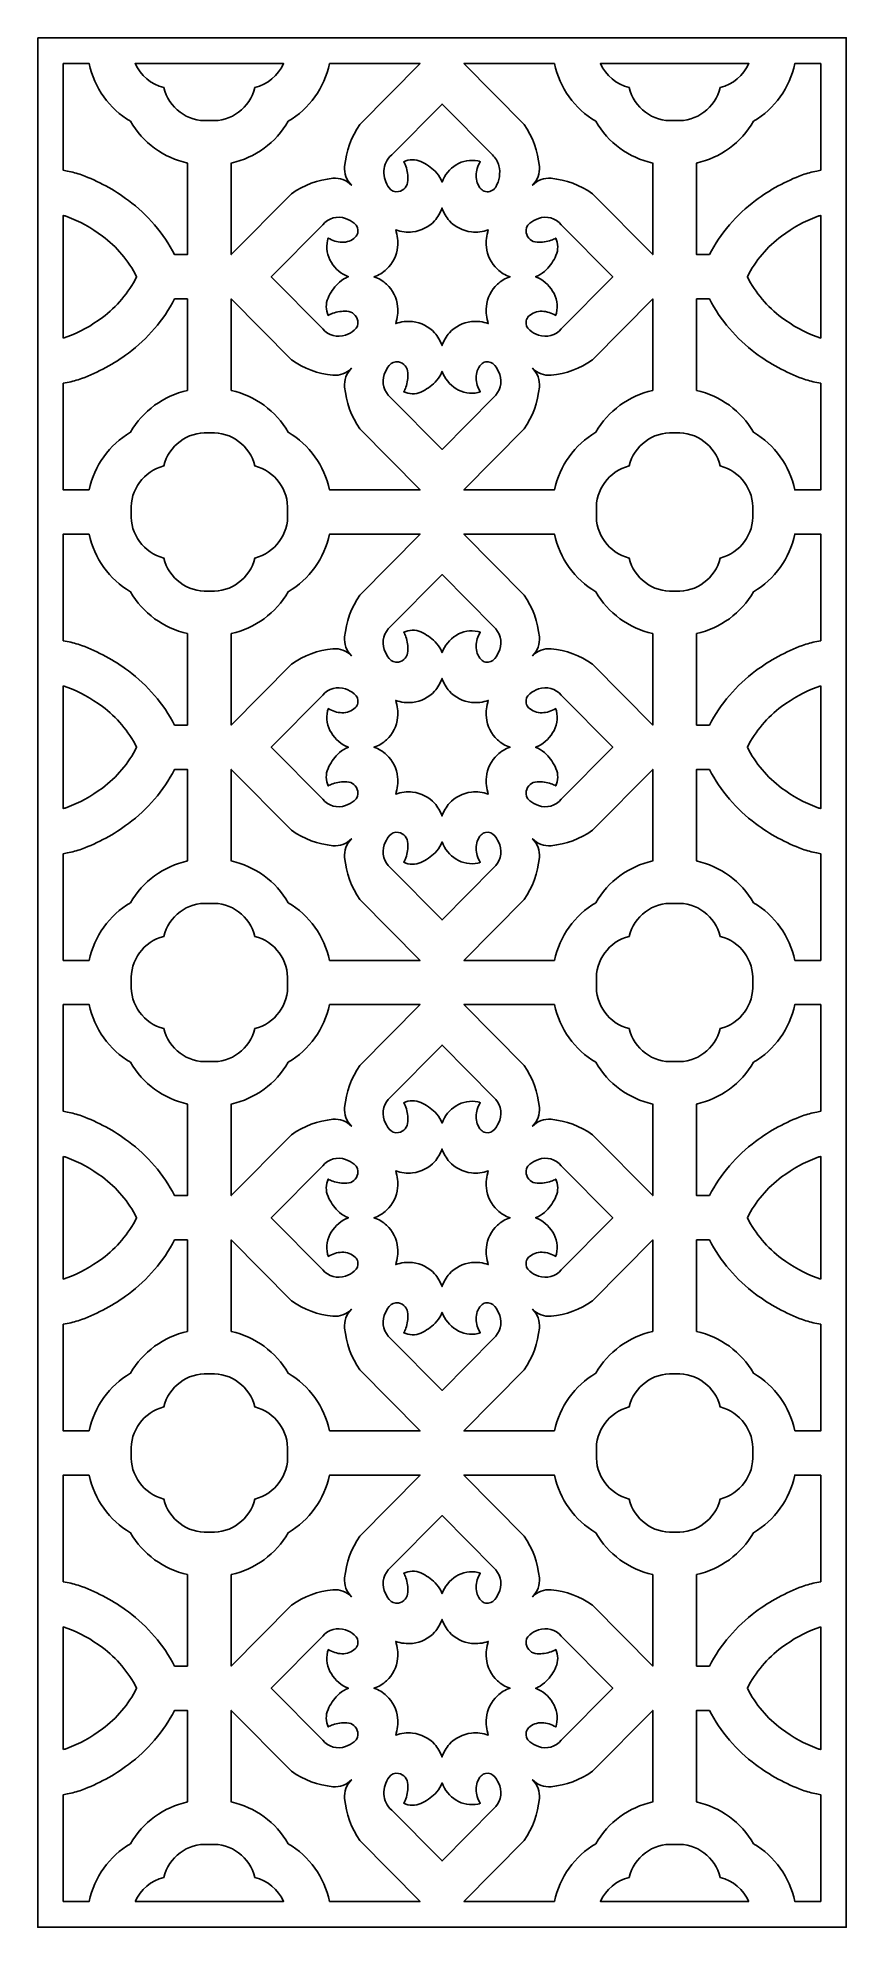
# Model space of a CAD drawing. Header units: centimetres. Extents: x -1.85 to 1.85, y -4.33 to 4.33.
import ezdxf

# ---------------------------------------------------------------- set-up
doc = ezdxf.new("R2010")
doc.units = ezdxf.units.CM
doc.header["$MEASUREMENT"] = 0
doc.layers.add('Layer 1', color=7, linetype='Continuous')

msp = doc.modelspace()

# ---------------------------------------------------------------- linework, layer by layer
at = {"layer": 'Layer 1', "color": 242}
for points, knots in [([(-1.85326, 4.33143), (-1.85326, 4.33143), (1.85325, 4.33143), (1.85325, 4.33143), (1.85325, 4.33143), (1.85325, 4.33143), (1.85325, -4.33142), (1.85325, -4.33142), (1.85325, -4.33142), (1.85325, -4.33142), (-1.85326, -4.33142), (-1.85326, -4.33142), (-1.85326, -4.33142), (-1.85326, -4.33142), (-1.85326, 4.33143), (-1.85326, 4.33143)], [0, 0, 0, 0, 0.2, 0.2, 0.2, 0.2, 0.4, 0.4, 0.4, 0.4, 0.6, 0.6, 0.6, 0.6, 1, 1, 1, 1]), ([(-1.73658, 4.21292), (-1.73658, 4.21292), (-1.73658, 3.72399), (-1.73658, 3.72399), (-1.73658, 3.72399), (-1.73658, 3.72399), (-1.71813, 3.72051), (-1.71813, 3.72051), (-1.71813, 3.72051), (-1.69581, 3.71628), (-1.67384, 3.71034), (-1.65242, 3.70272), (-1.65242, 3.70272), (-1.57578, 3.67441), (-1.50358, 3.63502), (-1.4381, 3.58579), (-1.4381, 3.58579), (-1.34983, 3.52014), (-1.27735, 3.43513), (-1.22612, 3.33718), (-1.22612, 3.33718), (-1.22612, 3.33718), (-1.16696, 3.33721), (-1.16696, 3.33721), (-1.16696, 3.33721), (-1.16696, 3.33721), (-1.16696, 3.75725), (-1.16696, 3.75725), (-1.16696, 3.75725), (-1.27676, 3.78111), (-1.37161, 3.85067), (-1.42818, 3.94877), (-1.42818, 3.94877), (-1.52522, 4.00596), (-1.59397, 4.1019), (-1.61758, 4.21292), (-1.61758, 4.21292), (-1.61758, 4.21292), (-1.73658, 4.21292), (-1.73658, 4.21292)], [0, 0, 0, 0, 0.0909091, 0.0909091, 0.0909091, 0.0909091, 0.1818182, 0.1818182, 0.1818182, 0.1818182, 0.2727273, 0.2727273, 0.2727273, 0.2727273, 0.3636364, 0.3636364, 0.3636364, 0.3636364, 0.4545455, 0.4545455, 0.4545455, 0.4545455, 0.5454545, 0.5454545, 0.5454545, 0.5454545, 0.6363636, 0.6363636, 0.6363636, 0.6363636, 0.7272727, 0.7272727, 0.7272727, 0.7272727, 0.8181818, 0.8181818, 0.8181818, 0.8181818, 1, 1, 1, 1]), ([(-1.40739, 4.21292), (-1.38197, 4.15814), (-1.33364, 4.11783), (-1.27562, 4.10304), (-1.27562, 4.10304), (-1.25237, 4.00993), (-1.16733, 3.94648), (-1.0725, 3.95165), (-1.0725, 3.95165), (-1.0725, 3.95165), (-1.06664, 3.95199), (-1.06664, 3.95199), (-1.06664, 3.95199), (-1.06664, 3.95199), (-1.06078, 3.95165), (-1.06078, 3.95165), (-1.06078, 3.95165), (-0.96594, 3.94655), (-0.88083, 4.00991), (-0.85767, 4.10304), (-0.85767, 4.10304), (-0.79957, 4.11762), (-0.7512, 4.15801), (-0.72607, 4.21292), (-0.72607, 4.21292), (-0.72607, 4.21292), (-1.40739, 4.21292), (-1.40739, 4.21292), (-1.40739, 4.21292), (-1.40739, 4.21292), (-1.40739, 4.21292), (-1.40739, 4.21292)], [0, 0, 0, 0, 0.1111111, 0.1111111, 0.1111111, 0.1111111, 0.2222222, 0.2222222, 0.2222222, 0.2222222, 0.3333333, 0.3333333, 0.3333333, 0.3333333, 0.4444444, 0.4444444, 0.4444444, 0.4444444, 0.5555556, 0.5555556, 0.5555556, 0.5555556, 0.6666667, 0.6666667, 0.6666667, 0.6666667, 0.7777778, 0.7777778, 0.7777778, 0.7777778, 1, 1, 1, 1]), ([(-0.37652, 3.93363), (-0.41603, 3.87684), (-0.44011, 3.81056), (-0.44632, 3.74141), (-0.44632, 3.74141), (-0.44918, 3.70953), (-0.43776, 3.67804), (-0.41518, 3.6556), (-0.41518, 3.6556), (-0.43737, 3.67845), (-0.46851, 3.69002), (-0.50005, 3.68711), (-0.50005, 3.68711), (-0.56845, 3.6808), (-0.63397, 3.65646), (-0.69013, 3.61651), (-0.69013, 3.61651), (-0.69013, 3.61651), (-0.96633, 3.33721), (-0.96633, 3.33721), (-0.96633, 3.33721), (-0.96633, 3.33721), (-0.96633, 3.75725), (-0.96633, 3.75725), (-0.96633, 3.75725), (-0.85646, 3.78114), (-0.76168, 3.8506), (-0.70509, 3.94877), (-0.70509, 3.94877), (-0.60802, 4.00602), (-0.5393, 4.10182), (-0.51571, 4.21292), (-0.51571, 4.21292), (-0.51571, 4.21292), (-0.10032, 4.21292), (-0.10032, 4.21292), (-0.10032, 4.21292), (-0.10032, 4.21292), (-0.37652, 3.93363), (-0.37652, 3.93363), (-0.37652, 3.93363), (-0.37652, 3.93363), (-0.37652, 3.93363), (-0.37652, 3.93363)], [0, 0, 0, 0, 0.0833333, 0.0833333, 0.0833333, 0.0833333, 0.1666667, 0.1666667, 0.1666667, 0.1666667, 0.25, 0.25, 0.25, 0.25, 0.3333333, 0.3333333, 0.3333333, 0.3333333, 0.4166667, 0.4166667, 0.4166667, 0.4166667, 0.5, 0.5, 0.5, 0.5, 0.5833333, 0.5833333, 0.5833333, 0.5833333, 0.6666667, 0.6666667, 0.6666667, 0.6666667, 0.75, 0.75, 0.75, 0.75, 0.8333333, 0.8333333, 0.8333333, 0.8333333, 1, 1, 1, 1]), ([(0.6901, 3.61651), (0.6901, 3.61651), (0.9663, 3.33721), (0.9663, 3.33721), (0.9663, 3.33721), (0.9663, 3.33721), (0.9663, 3.75725), (0.9663, 3.75725), (0.9663, 3.75725), (0.85648, 3.78111), (0.76163, 3.85069), (0.70505, 3.94881), (0.70505, 3.94881), (0.60802, 4.00598), (0.53928, 4.10192), (0.51568, 4.21292), (0.51568, 4.21292), (0.51568, 4.21292), (0.10031, 4.21292), (0.10031, 4.21292), (0.10031, 4.21292), (0.10031, 4.21292), (0.37649, 3.93363), (0.37649, 3.93363), (0.37649, 3.93363), (0.416, 3.87686), (0.44007, 3.81055), (0.44629, 3.74141), (0.44629, 3.74141), (0.44915, 3.70955), (0.43771, 3.67804), (0.41515, 3.6556), (0.41515, 3.6556), (0.43732, 3.67843), (0.4685, 3.69), (0.50001, 3.68709), (0.50001, 3.68709), (0.56838, 3.6808), (0.63395, 3.65644), (0.6901, 3.61651)], [0, 0, 0, 0, 0.0909091, 0.0909091, 0.0909091, 0.0909091, 0.1818182, 0.1818182, 0.1818182, 0.1818182, 0.2727273, 0.2727273, 0.2727273, 0.2727273, 0.3636364, 0.3636364, 0.3636364, 0.3636364, 0.4545455, 0.4545455, 0.4545455, 0.4545455, 0.5454545, 0.5454545, 0.5454545, 0.5454545, 0.6363636, 0.6363636, 0.6363636, 0.6363636, 0.7272727, 0.7272727, 0.7272727, 0.7272727, 0.8181818, 0.8181818, 0.8181818, 0.8181818, 1, 1, 1, 1]), ([(1.40735, 4.21292), (1.38198, 4.15818), (1.33356, 4.11783), (1.27559, 4.10304), (1.27559, 4.10304), (1.25243, 4.01), (1.16721, 3.94655), (1.07246, 3.95165), (1.07246, 3.95165), (1.07246, 3.95165), (1.06662, 3.95199), (1.06662, 3.95199), (1.06662, 3.95199), (1.06662, 3.95199), (1.06074, 3.95165), (1.06074, 3.95165), (1.06074, 3.95165), (0.966, 3.94648), (0.88085, 4.01002), (0.85764, 4.10306), (0.85764, 4.10306), (0.79958, 4.1176), (0.75117, 4.15805), (0.72604, 4.21292), (0.72604, 4.21292), (0.72604, 4.21292), (1.40735, 4.21292), (1.40735, 4.21292), (1.40735, 4.21292), (1.40735, 4.21292), (1.40735, 4.21292), (1.40735, 4.21292)], [0, 0, 0, 0, 0.1111111, 0.1111111, 0.1111111, 0.1111111, 0.2222222, 0.2222222, 0.2222222, 0.2222222, 0.3333333, 0.3333333, 0.3333333, 0.3333333, 0.4444444, 0.4444444, 0.4444444, 0.4444444, 0.5555556, 0.5555556, 0.5555556, 0.5555556, 0.6666667, 0.6666667, 0.6666667, 0.6666667, 0.7777778, 0.7777778, 0.7777778, 0.7777778, 1, 1, 1, 1]), ([(1.71812, 3.72051), (1.69579, 3.7163), (1.67382, 3.71034), (1.65239, 3.70272), (1.65239, 3.70272), (1.57569, 3.67435), (1.50346, 3.63494), (1.43792, 3.58567), (1.43792, 3.58567), (1.34967, 3.52004), (1.27726, 3.43511), (1.22609, 3.33716), (1.22609, 3.33716), (1.22609, 3.33716), (1.16693, 3.33721), (1.16693, 3.33721), (1.16693, 3.33721), (1.16693, 3.33721), (1.16693, 3.75725), (1.16693, 3.75725), (1.16693, 3.75725), (1.2768, 3.78114), (1.3716, 3.85061), (1.42817, 3.94881), (1.42817, 3.94881), (1.52524, 4.00603), (1.59396, 4.10186), (1.61755, 4.21294), (1.61755, 4.21294), (1.61755, 4.21294), (1.73655, 4.21292), (1.73655, 4.21292), (1.73655, 4.21292), (1.73655, 4.21292), (1.73655, 3.72399), (1.73655, 3.72399), (1.73655, 3.72399), (1.73655, 3.72399), (1.71812, 3.72051), (1.71812, 3.72051)], [0, 0, 0, 0, 0.0909091, 0.0909091, 0.0909091, 0.0909091, 0.1818182, 0.1818182, 0.1818182, 0.1818182, 0.2727273, 0.2727273, 0.2727273, 0.2727273, 0.3636364, 0.3636364, 0.3636364, 0.3636364, 0.4545455, 0.4545455, 0.4545455, 0.4545455, 0.5454545, 0.5454545, 0.5454545, 0.5454545, 0.6363636, 0.6363636, 0.6363636, 0.6363636, 0.7272727, 0.7272727, 0.7272727, 0.7272727, 0.8181818, 0.8181818, 0.8181818, 0.8181818, 1, 1, 1, 1]), ([(0.23077, 3.79409), (0.23077, 3.79409), (0, 4.02746), (0, 4.02746), (0, 4.02746), (0, 4.02746), (-0.23077, 3.79409), (-0.23077, 3.79409), (-0.23077, 3.79409), (-0.25225, 3.77588), (-0.2652, 3.74939), (-0.26645, 3.72106), (-0.26645, 3.72106), (-0.26768, 3.69313), (-0.25934, 3.66562), (-0.24284, 3.64318), (-0.24284, 3.64318), (-0.23285, 3.62958), (-0.21603, 3.62302), (-0.19959, 3.62629), (-0.19959, 3.62629), (-0.17542, 3.63092), (-0.15758, 3.65174), (-0.15654, 3.67659), (-0.15654, 3.67659), (-0.15559, 3.69896), (-0.15874, 3.72127), (-0.16581, 3.74247), (-0.16581, 3.74247), (-0.16824, 3.74971), (-0.17142, 3.75667), (-0.17535, 3.76322), (-0.17535, 3.76322), (-0.15053, 3.77518), (-0.12177, 3.77554), (-0.09666, 3.76421), (-0.09666, 3.76421), (-0.07251, 3.75332), (-0.05052, 3.73805), (-0.03181, 3.71916), (-0.03181, 3.71916), (-0.02065, 3.70789), (-0.01144, 3.6948), (-0.00456, 3.68045), (-0.00456, 3.68045), (-0.00288, 3.67697), (-0.00137, 3.67343), (0, 3.66982), (0, 3.66982), (0.01241, 3.70266), (0.03524, 3.73047), (0.06487, 3.74888), (0.06487, 3.74888), (0.09478, 3.76747), (0.13056, 3.77384), (0.16494, 3.76673), (0.16494, 3.76673), (0.16853, 3.766), (0.17202, 3.76482), (0.17534, 3.76322), (0.17534, 3.76322), (0.16386, 3.74401), (0.15738, 3.72217), (0.15653, 3.69975), (0.15653, 3.69975), (0.15563, 3.67678), (0.16384, 3.65443), (0.1793, 3.63761), (0.1793, 3.63761), (0.18469, 3.63174), (0.1918, 3.62777), (0.19957, 3.62629), (0.19957, 3.62629), (0.21788, 3.62264), (0.23646, 3.63097), (0.24606, 3.64715), (0.24606, 3.64715), (0.26338, 3.67635), (0.26878, 3.71122), (0.26106, 3.74437), (0.26106, 3.74437), (0.25652, 3.76382), (0.24591, 3.78126), (0.23077, 3.79409), (0.23077, 3.79409), (0.23077, 3.79409), (0.23077, 3.79409), (0.23077, 3.79409)], [0, 0, 0, 0, 0.0434783, 0.0434783, 0.0434783, 0.0434783, 0.0869565, 0.0869565, 0.0869565, 0.0869565, 0.1304348, 0.1304348, 0.1304348, 0.1304348, 0.173913, 0.173913, 0.173913, 0.173913, 0.2173913, 0.2173913, 0.2173913, 0.2173913, 0.2608696, 0.2608696, 0.2608696, 0.2608696, 0.3043478, 0.3043478, 0.3043478, 0.3043478, 0.3478261, 0.3478261, 0.3478261, 0.3478261, 0.3913043, 0.3913043, 0.3913043, 0.3913043, 0.4347826, 0.4347826, 0.4347826, 0.4347826, 0.4782609, 0.4782609, 0.4782609, 0.4782609, 0.5217391, 0.5217391, 0.5217391, 0.5217391, 0.5652174, 0.5652174, 0.5652174, 0.5652174, 0.6086957, 0.6086957, 0.6086957, 0.6086957, 0.6521739, 0.6521739, 0.6521739, 0.6521739, 0.6956522, 0.6956522, 0.6956522, 0.6956522, 0.7391304, 0.7391304, 0.7391304, 0.7391304, 0.7826087, 0.7826087, 0.7826087, 0.7826087, 0.826087, 0.826087, 0.826087, 0.826087, 0.8695652, 0.8695652, 0.8695652, 0.8695652, 0.9130435, 0.9130435, 0.9130435, 0.9130435, 1, 1, 1, 1]), ([(-1.73658, 2.9547), (-1.73658, 2.9547), (-1.73658, 3.23578), (-1.73658, 3.23578), (-1.73658, 3.23578), (-1.73658, 3.23578), (-1.73658, 3.51684), (-1.73658, 3.51684), (-1.73658, 3.51684), (-1.73102, 3.51532), (-1.72552, 3.51361), (-1.72008, 3.51171), (-1.72008, 3.51171), (-1.66189, 3.49007), (-1.60707, 3.46007), (-1.55733, 3.42262), (-1.55733, 3.42262), (-1.49127, 3.37358), (-1.43741, 3.30958), (-1.40009, 3.2358), (-1.40009, 3.2358), (-1.43739, 3.16199), (-1.49127, 3.09799), (-1.55733, 3.04893), (-1.55733, 3.04893), (-1.60707, 3.01148), (-1.66189, 2.98147), (-1.72008, 2.95984), (-1.72008, 2.95984), (-1.72552, 2.95794), (-1.73102, 2.95623), (-1.73658, 2.9547)], [0, 0, 0, 0, 0.1111111, 0.1111111, 0.1111111, 0.1111111, 0.2222222, 0.2222222, 0.2222222, 0.2222222, 0.3333333, 0.3333333, 0.3333333, 0.3333333, 0.4444444, 0.4444444, 0.4444444, 0.4444444, 0.5555556, 0.5555556, 0.5555556, 0.5555556, 0.6666667, 0.6666667, 0.6666667, 0.6666667, 0.7777778, 0.7777778, 0.7777778, 0.7777778, 1, 1, 1, 1]), ([(-0.54696, 2.9972), (-0.52149, 2.96652), (-0.47994, 2.95502), (-0.4426, 2.9684), (-0.4426, 2.9684), (-0.42811, 2.97359), (-0.41451, 2.98106), (-0.40232, 2.99056), (-0.40232, 2.99056), (-0.38925, 3.00075), (-0.383, 3.01755), (-0.3862, 3.03395), (-0.3862, 3.03395), (-0.39075, 3.05839), (-0.41135, 3.07643), (-0.43594, 3.07748), (-0.43594, 3.07748), (-0.45804, 3.07844), (-0.48012, 3.07526), (-0.50107, 3.0681), (-0.50107, 3.0681), (-0.50825, 3.06565), (-0.51513, 3.06244), (-0.52161, 3.05847), (-0.52161, 3.05847), (-0.53342, 3.08356), (-0.53377, 3.11264), (-0.52257, 3.13804), (-0.52257, 3.13804), (-0.5118, 3.16246), (-0.4967, 3.18469), (-0.47802, 3.20361), (-0.47802, 3.20361), (-0.46688, 3.2149), (-0.45393, 3.22421), (-0.43973, 3.23117), (-0.43973, 3.23117), (-0.43631, 3.23285), (-0.4328, 3.23439), (-0.42922, 3.23578), (-0.42922, 3.23578), (-0.46169, 3.2484), (-0.48916, 3.27147), (-0.50739, 3.30142), (-0.50739, 3.30142), (-0.52579, 3.33163), (-0.53212, 3.36782), (-0.52508, 3.40258), (-0.52508, 3.40258), (-0.52436, 3.40621), (-0.52319, 3.40973), (-0.52161, 3.41308), (-0.52161, 3.41308), (-0.50259, 3.40147), (-0.48101, 3.39493), (-0.45882, 3.39406), (-0.45882, 3.39406), (-0.43613, 3.39316), (-0.41401, 3.40145), (-0.39738, 3.41711), (-0.39738, 3.41711), (-0.39157, 3.42256), (-0.38765, 3.42975), (-0.3862, 3.43761), (-0.3862, 3.43761), (-0.383, 3.45401), (-0.38925, 3.47081), (-0.40232, 3.48101), (-0.40232, 3.48101), (-0.41451, 3.49049), (-0.42811, 3.49798), (-0.4426, 3.50317), (-0.4426, 3.50317), (-0.47994, 3.5165), (-0.52151, 3.50507), (-0.54696, 3.47437), (-0.54696, 3.47437), (-0.54696, 3.47437), (-0.7829, 3.23578), (-0.7829, 3.23578), (-0.7829, 3.23578), (-0.7829, 3.23578), (-0.54696, 2.9972), (-0.54696, 2.9972)], [0, 0, 0, 0, 0.0454545, 0.0454545, 0.0454545, 0.0454545, 0.0909091, 0.0909091, 0.0909091, 0.0909091, 0.1363636, 0.1363636, 0.1363636, 0.1363636, 0.1818182, 0.1818182, 0.1818182, 0.1818182, 0.2272727, 0.2272727, 0.2272727, 0.2272727, 0.2727273, 0.2727273, 0.2727273, 0.2727273, 0.3181818, 0.3181818, 0.3181818, 0.3181818, 0.3636364, 0.3636364, 0.3636364, 0.3636364, 0.4090909, 0.4090909, 0.4090909, 0.4090909, 0.4545455, 0.4545455, 0.4545455, 0.4545455, 0.5, 0.5, 0.5, 0.5, 0.5454545, 0.5454545, 0.5454545, 0.5454545, 0.5909091, 0.5909091, 0.5909091, 0.5909091, 0.6363636, 0.6363636, 0.6363636, 0.6363636, 0.6818182, 0.6818182, 0.6818182, 0.6818182, 0.7272727, 0.7272727, 0.7272727, 0.7272727, 0.7727273, 0.7727273, 0.7727273, 0.7727273, 0.8181818, 0.8181818, 0.8181818, 0.8181818, 0.8636364, 0.8636364, 0.8636364, 0.8636364, 0.9090909, 0.9090909, 0.9090909, 0.9090909, 1, 1, 1, 1]), ([(-0.31186, 3.23578), (-0.29043, 3.24312), (-0.27067, 3.25476), (-0.2538, 3.27002), (-0.2538, 3.27002), (-0.22556, 3.29699), (-0.20768, 3.33317), (-0.20327, 3.3722), (-0.20327, 3.3722), (-0.20067, 3.39867), (-0.20377, 3.4254), (-0.21237, 3.45053), (-0.21237, 3.45053), (-0.18752, 3.44184), (-0.1611, 3.43868), (-0.13492, 3.44132), (-0.13492, 3.44132), (-0.09632, 3.44579), (-0.06055, 3.46387), (-0.03386, 3.49241), (-0.03386, 3.49241), (-0.01879, 3.50949), (-0.00727, 3.52945), (0, 3.55112), (0, 3.55112), (0.00726, 3.52945), (0.01877, 3.50949), (0.03386, 3.49241), (0.03386, 3.49241), (0.06056, 3.46387), (0.09631, 3.44577), (0.13491, 3.44132), (0.13491, 3.44132), (0.16109, 3.43868), (0.18752, 3.44184), (0.21237, 3.45053), (0.21237, 3.45053), (0.20376, 3.4254), (0.20065, 3.39867), (0.20326, 3.3722), (0.20326, 3.3722), (0.20767, 3.33317), (0.22556, 3.29699), (0.25377, 3.27002), (0.25377, 3.27002), (0.27066, 3.25476), (0.29039, 3.24312), (0.31183, 3.23578), (0.31183, 3.23578), (0.29039, 3.22843), (0.27066, 3.21678), (0.25377, 3.20155), (0.25377, 3.20155), (0.22556, 3.17455), (0.20767, 3.13838), (0.20326, 3.09934), (0.20326, 3.09934), (0.20065, 3.07288), (0.20376, 3.04614), (0.21237, 3.02101), (0.21237, 3.02101), (0.18752, 3.02972), (0.16109, 3.03286), (0.13491, 3.03023), (0.13491, 3.03023), (0.09631, 3.02577), (0.06054, 3.00769), (0.03386, 2.97914), (0.03386, 2.97914), (0.01877, 2.96208), (0.00726, 2.9421), (0, 2.92043), (0, 2.92043), (-0.00727, 2.9421), (-0.01879, 2.96208), (-0.03386, 2.97914), (-0.03386, 2.97914), (-0.06055, 3.00768), (-0.09632, 3.02577), (-0.13492, 3.03023), (-0.13492, 3.03023), (-0.1611, 3.03286), (-0.18752, 3.02972), (-0.21237, 3.02101), (-0.21237, 3.02101), (-0.20377, 3.04616), (-0.20067, 3.07288), (-0.20327, 3.09934), (-0.20327, 3.09934), (-0.20768, 3.13838), (-0.22556, 3.17457), (-0.2538, 3.20155), (-0.2538, 3.20155), (-0.27069, 3.21678), (-0.29043, 3.22843), (-0.31186, 3.23578)], [0, 0, 0, 0, 0.04, 0.04, 0.04, 0.04, 0.08, 0.08, 0.08, 0.08, 0.12, 0.12, 0.12, 0.12, 0.16, 0.16, 0.16, 0.16, 0.2, 0.2, 0.2, 0.2, 0.24, 0.24, 0.24, 0.24, 0.28, 0.28, 0.28, 0.28, 0.32, 0.32, 0.32, 0.32, 0.36, 0.36, 0.36, 0.36, 0.4, 0.4, 0.4, 0.4, 0.44, 0.44, 0.44, 0.44, 0.48, 0.48, 0.48, 0.48, 0.52, 0.52, 0.52, 0.52, 0.56, 0.56, 0.56, 0.56, 0.6, 0.6, 0.6, 0.6, 0.64, 0.64, 0.64, 0.64, 0.68, 0.68, 0.68, 0.68, 0.72, 0.72, 0.72, 0.72, 0.76, 0.76, 0.76, 0.76, 0.8, 0.8, 0.8, 0.8, 0.84, 0.84, 0.84, 0.84, 0.88, 0.88, 0.88, 0.88, 0.92, 0.92, 0.92, 0.92, 1, 1, 1, 1]), ([(0.54693, 3.47437), (0.52148, 3.50505), (0.4799, 3.51654), (0.44257, 3.50317), (0.44257, 3.50317), (0.42808, 3.49798), (0.41449, 3.49049), (0.40231, 3.48101), (0.40231, 3.48101), (0.38921, 3.47079), (0.38296, 3.45401), (0.38616, 3.43761), (0.38616, 3.43761), (0.39074, 3.41317), (0.41133, 3.39513), (0.43591, 3.39406), (0.43591, 3.39406), (0.45801, 3.3931), (0.48009, 3.39628), (0.50105, 3.40345), (0.50105, 3.40345), (0.50822, 3.40589), (0.5151, 3.40913), (0.52157, 3.41308), (0.52157, 3.41308), (0.53341, 3.38799), (0.53376, 3.3589), (0.52256, 3.33353), (0.52256, 3.33353), (0.51179, 3.30909), (0.49668, 3.28687), (0.47799, 3.26795), (0.47799, 3.26795), (0.46684, 3.25666), (0.4539, 3.24733), (0.43972, 3.24037), (0.43972, 3.24037), (0.43628, 3.2387), (0.43276, 3.23716), (0.42919, 3.23578), (0.42919, 3.23578), (0.46167, 3.22318), (0.48915, 3.2001), (0.50738, 3.17015), (0.50738, 3.17015), (0.52578, 3.13994), (0.5321, 3.10373), (0.52505, 3.06896), (0.52505, 3.06896), (0.52431, 3.06533), (0.52315, 3.06181), (0.52157, 3.05847), (0.52157, 3.05847), (0.50256, 3.07007), (0.48098, 3.07662), (0.45879, 3.07748), (0.45879, 3.07748), (0.43609, 3.07839), (0.41399, 3.07011), (0.39734, 3.05446), (0.39734, 3.05446), (0.39156, 3.049), (0.38763, 3.04182), (0.38616, 3.03395), (0.38616, 3.03395), (0.38296, 3.01755), (0.38921, 3.00075), (0.40231, 2.99056), (0.40231, 2.99056), (0.41448, 2.98106), (0.42808, 2.97359), (0.44257, 2.9684), (0.44257, 2.9684), (0.47992, 2.95504), (0.5215, 2.9665), (0.54693, 2.9972), (0.54693, 2.9972), (0.54693, 2.9972), (0.78287, 3.23578), (0.78287, 3.23578), (0.78287, 3.23578), (0.78287, 3.23578), (0.54693, 3.47437), (0.54693, 3.47437)], [0, 0, 0, 0, 0.0454545, 0.0454545, 0.0454545, 0.0454545, 0.0909091, 0.0909091, 0.0909091, 0.0909091, 0.1363636, 0.1363636, 0.1363636, 0.1363636, 0.1818182, 0.1818182, 0.1818182, 0.1818182, 0.2272727, 0.2272727, 0.2272727, 0.2272727, 0.2727273, 0.2727273, 0.2727273, 0.2727273, 0.3181818, 0.3181818, 0.3181818, 0.3181818, 0.3636364, 0.3636364, 0.3636364, 0.3636364, 0.4090909, 0.4090909, 0.4090909, 0.4090909, 0.4545455, 0.4545455, 0.4545455, 0.4545455, 0.5, 0.5, 0.5, 0.5, 0.5454545, 0.5454545, 0.5454545, 0.5454545, 0.5909091, 0.5909091, 0.5909091, 0.5909091, 0.6363636, 0.6363636, 0.6363636, 0.6363636, 0.6818182, 0.6818182, 0.6818182, 0.6818182, 0.7272727, 0.7272727, 0.7272727, 0.7272727, 0.7727273, 0.7727273, 0.7727273, 0.7727273, 0.8181818, 0.8181818, 0.8181818, 0.8181818, 0.8636364, 0.8636364, 0.8636364, 0.8636364, 0.9090909, 0.9090909, 0.9090909, 0.9090909, 1, 1, 1, 1]), ([(1.40006, 3.2358), (1.43738, 3.16197), (1.49122, 3.09799), (1.55731, 3.04893), (1.55731, 3.04893), (1.60704, 3.01148), (1.66184, 2.98147), (1.72003, 2.95986), (1.72003, 2.95986), (1.72548, 2.95794), (1.73099, 2.95623), (1.73655, 2.9547), (1.73655, 2.9547), (1.73655, 2.9547), (1.73655, 3.23578), (1.73655, 3.23578), (1.73655, 3.23578), (1.73655, 3.23578), (1.73655, 3.51684), (1.73655, 3.51684), (1.73655, 3.51684), (1.73099, 3.51532), (1.72548, 3.51361), (1.72003, 3.51171), (1.72003, 3.51171), (1.66184, 3.49007), (1.60704, 3.46007), (1.55731, 3.42262), (1.55731, 3.42262), (1.49122, 3.37356), (1.43738, 3.3096), (1.40006, 3.23576), (1.40006, 3.23576), (1.40006, 3.23576), (1.40006, 3.2358), (1.40006, 3.2358)], [0, 0, 0, 0, 0.1, 0.1, 0.1, 0.1, 0.2, 0.2, 0.2, 0.2, 0.3, 0.3, 0.3, 0.3, 0.4, 0.4, 0.4, 0.4, 0.5, 0.5, 0.5, 0.5, 0.6, 0.6, 0.6, 0.6, 0.7, 0.7, 0.7, 0.7, 0.8, 0.8, 0.8, 0.8, 1, 1, 1, 1]), ([(-1.61758, 2.25862), (-1.61758, 2.25862), (-1.73658, 2.25862), (-1.73658, 2.25862), (-1.73658, 2.25862), (-1.73658, 2.25862), (-1.73658, 2.74755), (-1.73658, 2.74755), (-1.73658, 2.74755), (-1.73658, 2.74755), (-1.71813, 2.75105), (-1.71813, 2.75105), (-1.71813, 2.75105), (-1.69581, 2.75526), (-1.67385, 2.76123), (-1.65242, 2.76885), (-1.65242, 2.76885), (-1.57578, 2.79716), (-1.5036, 2.83653), (-1.4381, 2.88578), (-1.4381, 2.88578), (-1.34981, 2.95145), (-1.27735, 3.0364), (-1.22612, 3.13439), (-1.22612, 3.13439), (-1.22612, 3.13439), (-1.16696, 3.13433), (-1.16696, 3.13433), (-1.16696, 3.13433), (-1.16696, 3.13433), (-1.16696, 2.71429), (-1.16696, 2.71429), (-1.16696, 2.71429), (-1.27681, 2.69042), (-1.37161, 2.62095), (-1.42818, 2.52277), (-1.42818, 2.52277), (-1.52525, 2.46555), (-1.59399, 2.36972), (-1.61758, 2.25862)], [0, 0, 0, 0, 0.0909091, 0.0909091, 0.0909091, 0.0909091, 0.1818182, 0.1818182, 0.1818182, 0.1818182, 0.2727273, 0.2727273, 0.2727273, 0.2727273, 0.3636364, 0.3636364, 0.3636364, 0.3636364, 0.4545455, 0.4545455, 0.4545455, 0.4545455, 0.5454545, 0.5454545, 0.5454545, 0.5454545, 0.6363636, 0.6363636, 0.6363636, 0.6363636, 0.7272727, 0.7272727, 0.7272727, 0.7272727, 0.8181818, 0.8181818, 0.8181818, 0.8181818, 1, 1, 1, 1]), ([(-0.69013, 2.85506), (-0.69013, 2.85506), (-0.96633, 3.13433), (-0.96633, 3.13433), (-0.96633, 3.13433), (-0.96633, 3.13433), (-0.96633, 2.71429), (-0.96633, 2.71429), (-0.96633, 2.71429), (-0.85652, 2.69044), (-0.76166, 2.62088), (-0.70509, 2.52277), (-0.70509, 2.52277), (-0.60805, 2.46559), (-0.5393, 2.36965), (-0.51571, 2.25862), (-0.51571, 2.25862), (-0.51571, 2.25862), (-0.10032, 2.25862), (-0.10032, 2.25862), (-0.10032, 2.25862), (-0.10032, 2.25862), (-0.37652, 2.53792), (-0.37652, 2.53792), (-0.37652, 2.53792), (-0.41603, 2.59471), (-0.44011, 2.661), (-0.44632, 2.73015), (-0.44632, 2.73015), (-0.44918, 2.76202), (-0.43774, 2.79353), (-0.41518, 2.81595), (-0.41518, 2.81595), (-0.43735, 2.79311), (-0.46853, 2.78154), (-0.50005, 2.78444), (-0.50005, 2.78444), (-0.56843, 2.79074), (-0.63399, 2.8151), (-0.69013, 2.85506)], [0, 0, 0, 0, 0.0909091, 0.0909091, 0.0909091, 0.0909091, 0.1818182, 0.1818182, 0.1818182, 0.1818182, 0.2727273, 0.2727273, 0.2727273, 0.2727273, 0.3636364, 0.3636364, 0.3636364, 0.3636364, 0.4545455, 0.4545455, 0.4545455, 0.4545455, 0.5454545, 0.5454545, 0.5454545, 0.5454545, 0.6363636, 0.6363636, 0.6363636, 0.6363636, 0.7272727, 0.7272727, 0.7272727, 0.7272727, 0.8181818, 0.8181818, 0.8181818, 0.8181818, 1, 1, 1, 1]), ([(0.6901, 2.85506), (0.6901, 2.85506), (0.9663, 3.13433), (0.9663, 3.13433), (0.9663, 3.13433), (0.9663, 3.13433), (0.9663, 2.71429), (0.9663, 2.71429), (0.9663, 2.71429), (0.85643, 2.6904), (0.76163, 2.62093), (0.70505, 2.52275), (0.70505, 2.52275), (0.60798, 2.46553), (0.53926, 2.36971), (0.51568, 2.25862), (0.51568, 2.25862), (0.51568, 2.25862), (0.10031, 2.25862), (0.10031, 2.25862), (0.10031, 2.25862), (0.10031, 2.25862), (0.37649, 2.53792), (0.37649, 2.53792), (0.37649, 2.53792), (0.416, 2.59471), (0.44007, 2.66098), (0.44629, 2.73015), (0.44629, 2.73015), (0.44915, 2.76204), (0.43773, 2.79351), (0.41515, 2.81595), (0.41515, 2.81595), (0.43734, 2.79311), (0.46848, 2.78156), (0.50001, 2.78446), (0.50001, 2.78446), (0.5684, 2.79076), (0.63394, 2.81508), (0.6901, 2.85506)], [0, 0, 0, 0, 0.0909091, 0.0909091, 0.0909091, 0.0909091, 0.1818182, 0.1818182, 0.1818182, 0.1818182, 0.2727273, 0.2727273, 0.2727273, 0.2727273, 0.3636364, 0.3636364, 0.3636364, 0.3636364, 0.4545455, 0.4545455, 0.4545455, 0.4545455, 0.5454545, 0.5454545, 0.5454545, 0.5454545, 0.6363636, 0.6363636, 0.6363636, 0.6363636, 0.7272727, 0.7272727, 0.7272727, 0.7272727, 0.8181818, 0.8181818, 0.8181818, 0.8181818, 1, 1, 1, 1]), ([(1.16693, 2.71429), (1.27674, 2.69044), (1.3716, 2.62086), (1.42817, 2.52275), (1.42817, 2.52275), (1.5252, 2.46557), (1.59394, 2.36963), (1.61755, 2.25862), (1.61755, 2.25862), (1.61755, 2.25862), (1.73655, 2.25862), (1.73655, 2.25862), (1.73655, 2.25862), (1.73655, 2.25862), (1.73655, 2.74755), (1.73655, 2.74755), (1.73655, 2.74755), (1.73655, 2.74755), (1.71812, 2.75105), (1.71812, 2.75105), (1.71812, 2.75105), (1.69579, 2.75526), (1.6738, 2.76121), (1.65239, 2.76885), (1.65239, 2.76885), (1.57569, 2.79718), (1.50346, 2.8366), (1.43792, 2.88587), (1.43792, 2.88587), (1.3497, 2.95149), (1.27726, 3.03648), (1.22609, 3.13439), (1.22609, 3.13439), (1.22609, 3.13439), (1.16693, 3.13433), (1.16693, 3.13433), (1.16693, 3.13433), (1.16693, 3.13433), (1.16693, 2.71429), (1.16693, 2.71429)], [0, 0, 0, 0, 0.0909091, 0.0909091, 0.0909091, 0.0909091, 0.1818182, 0.1818182, 0.1818182, 0.1818182, 0.2727273, 0.2727273, 0.2727273, 0.2727273, 0.3636364, 0.3636364, 0.3636364, 0.3636364, 0.4545455, 0.4545455, 0.4545455, 0.4545455, 0.5454545, 0.5454545, 0.5454545, 0.5454545, 0.6363636, 0.6363636, 0.6363636, 0.6363636, 0.7272727, 0.7272727, 0.7272727, 0.7272727, 0.8181818, 0.8181818, 0.8181818, 0.8181818, 1, 1, 1, 1]), ([(-0.23594, 2.68269), (-0.26628, 2.70839), (-0.27761, 2.75049), (-0.26442, 2.78822), (-0.26442, 2.78822), (-0.25929, 2.80288), (-0.2519, 2.81663), (-0.24251, 2.82895), (-0.24251, 2.82895), (-0.23242, 2.84217), (-0.21579, 2.84849), (-0.19959, 2.84528), (-0.19959, 2.84528), (-0.17544, 2.84065), (-0.1576, 2.81979), (-0.15654, 2.79496), (-0.15654, 2.79496), (-0.15559, 2.77261), (-0.15874, 2.75028), (-0.16581, 2.7291), (-0.16581, 2.7291), (-0.16824, 2.72184), (-0.17142, 2.71488), (-0.17535, 2.70833), (-0.17535, 2.70833), (-0.15051, 2.69638), (-0.12177, 2.69601), (-0.09666, 2.70733), (-0.09666, 2.70733), (-0.07251, 2.71824), (-0.05054, 2.7335), (-0.03181, 2.7524), (-0.03181, 2.7524), (-0.02065, 2.76367), (-0.01144, 2.77675), (-0.00456, 2.7911), (-0.00456, 2.7911), (-0.00288, 2.79458), (-0.00137, 2.79814), (0, 2.80173), (0, 2.80173), (0.01245, 2.76888), (0.03524, 2.7411), (0.06487, 2.72264), (0.06487, 2.72264), (0.09478, 2.70404), (0.13056, 2.69766), (0.16495, 2.70481), (0.16495, 2.70481), (0.16853, 2.70556), (0.17202, 2.70675), (0.17534, 2.70833), (0.17534, 2.70833), (0.16386, 2.72754), (0.15738, 2.74939), (0.15653, 2.77182), (0.15653, 2.77182), (0.15563, 2.79477), (0.16384, 2.81713), (0.1793, 2.83395), (0.1793, 2.83395), (0.18469, 2.8398), (0.1918, 2.84377), (0.19957, 2.84526), (0.19957, 2.84526), (0.21578, 2.84849), (0.23241, 2.84215), (0.24249, 2.82895), (0.24249, 2.82895), (0.25187, 2.81663), (0.25925, 2.80288), (0.26439, 2.78822), (0.26439, 2.78822), (0.27761, 2.7505), (0.26623, 2.70842), (0.23594, 2.68269), (0.23594, 2.68269), (0.23594, 2.68269), (0, 2.4441), (0, 2.4441), (0, 2.4441), (0, 2.4441), (-0.23594, 2.68269), (-0.23594, 2.68269)], [0, 0, 0, 0, 0.0454545, 0.0454545, 0.0454545, 0.0454545, 0.0909091, 0.0909091, 0.0909091, 0.0909091, 0.1363636, 0.1363636, 0.1363636, 0.1363636, 0.1818182, 0.1818182, 0.1818182, 0.1818182, 0.2272727, 0.2272727, 0.2272727, 0.2272727, 0.2727273, 0.2727273, 0.2727273, 0.2727273, 0.3181818, 0.3181818, 0.3181818, 0.3181818, 0.3636364, 0.3636364, 0.3636364, 0.3636364, 0.4090909, 0.4090909, 0.4090909, 0.4090909, 0.4545455, 0.4545455, 0.4545455, 0.4545455, 0.5, 0.5, 0.5, 0.5, 0.5454545, 0.5454545, 0.5454545, 0.5454545, 0.5909091, 0.5909091, 0.5909091, 0.5909091, 0.6363636, 0.6363636, 0.6363636, 0.6363636, 0.6818182, 0.6818182, 0.6818182, 0.6818182, 0.7272727, 0.7272727, 0.7272727, 0.7272727, 0.7727273, 0.7727273, 0.7727273, 0.7727273, 0.8181818, 0.8181818, 0.8181818, 0.8181818, 0.8636364, 0.8636364, 0.8636364, 0.8636364, 0.9090909, 0.9090909, 0.9090909, 0.9090909, 1, 1, 1, 1]), ([(-0.70793, 2.15127), (-0.70284, 2.05546), (-0.76568, 1.96936), (-0.85767, 1.94587), (-0.85767, 1.94587), (-0.88081, 1.85282), (-0.96603, 1.78937), (-1.06078, 1.79447), (-1.06078, 1.79447), (-1.06078, 1.79447), (-1.06664, 1.79481), (-1.06664, 1.79481), (-1.06664, 1.79481), (-1.06664, 1.79481), (-1.0725, 1.79447), (-1.0725, 1.79447), (-1.0725, 1.79447), (-1.16724, 1.7893), (-1.2524, 1.85284), (-1.27562, 1.94587), (-1.27562, 1.94587), (-1.36765, 1.96929), (-1.43038, 2.05546), (-1.42534, 2.15127), (-1.42534, 2.15127), (-1.42534, 2.15127), (-1.425, 2.15719), (-1.425, 2.15719), (-1.425, 2.15719), (-1.425, 2.15719), (-1.42534, 2.16312), (-1.42534, 2.16312), (-1.42534, 2.16312), (-1.43045, 2.25893), (-1.36761, 2.34501), (-1.27562, 2.3685), (-1.27562, 2.3685), (-1.25248, 2.46156), (-1.16724, 2.52499), (-1.0725, 2.5199), (-1.0725, 2.5199), (-1.0725, 2.5199), (-1.06664, 2.51956), (-1.06664, 2.51956), (-1.06664, 2.51956), (-1.06664, 2.51956), (-1.06078, 2.5199), (-1.06078, 2.5199), (-1.06078, 2.5199), (-0.96603, 2.52507), (-0.88088, 2.46152), (-0.85767, 2.3685), (-0.85767, 2.3685), (-0.76564, 2.3451), (-0.70291, 2.25893), (-0.70793, 2.16312), (-0.70793, 2.16312), (-0.70793, 2.16312), (-0.70829, 2.15719), (-0.70829, 2.15719), (-0.70829, 2.15719), (-0.70829, 2.15719), (-0.70793, 2.15127), (-0.70793, 2.15127)], [0, 0, 0, 0, 0.0588235, 0.0588235, 0.0588235, 0.0588235, 0.1176471, 0.1176471, 0.1176471, 0.1176471, 0.1764706, 0.1764706, 0.1764706, 0.1764706, 0.2352941, 0.2352941, 0.2352941, 0.2352941, 0.2941176, 0.2941176, 0.2941176, 0.2941176, 0.3529412, 0.3529412, 0.3529412, 0.3529412, 0.4117647, 0.4117647, 0.4117647, 0.4117647, 0.4705882, 0.4705882, 0.4705882, 0.4705882, 0.5294118, 0.5294118, 0.5294118, 0.5294118, 0.5882353, 0.5882353, 0.5882353, 0.5882353, 0.6470588, 0.6470588, 0.6470588, 0.6470588, 0.7058824, 0.7058824, 0.7058824, 0.7058824, 0.7647059, 0.7647059, 0.7647059, 0.7647059, 0.8235294, 0.8235294, 0.8235294, 0.8235294, 0.8823529, 0.8823529, 0.8823529, 0.8823529, 1, 1, 1, 1]), ([(0.7079, 2.15123), (0.70288, 2.05533), (0.76553, 1.9693), (0.85764, 1.94588), (0.85764, 1.94588), (0.88087, 1.85275), (0.96591, 1.78928), (1.06074, 1.79447), (1.06074, 1.79447), (1.06074, 1.79447), (1.06662, 1.79481), (1.06662, 1.79481), (1.06662, 1.79481), (1.06662, 1.79481), (1.07246, 1.79447), (1.07246, 1.79447), (1.07246, 1.79447), (1.16732, 1.78937), (1.25241, 1.85273), (1.27559, 1.94587), (1.27559, 1.94587), (1.36767, 1.96936), (1.43044, 2.05535), (1.42532, 2.15127), (1.42532, 2.15127), (1.42532, 2.15127), (1.42497, 2.15719), (1.42497, 2.15719), (1.42497, 2.15719), (1.42497, 2.15719), (1.42532, 2.16312), (1.42532, 2.16312), (1.42532, 2.16312), (1.43037, 2.25902), (1.36769, 2.34508), (1.27559, 2.3685), (1.27559, 2.3685), (1.25233, 2.46164), (1.16732, 2.52509), (1.07246, 2.5199), (1.07246, 2.5199), (1.07246, 2.5199), (1.06662, 2.51956), (1.06662, 2.51956), (1.06662, 2.51956), (1.06662, 2.51956), (1.06074, 2.5199), (1.06074, 2.5199), (1.06074, 2.5199), (0.96591, 2.52499), (0.8808, 2.46164), (0.85764, 2.36848), (0.85764, 2.36848), (0.76555, 2.34499), (0.7028, 2.25902), (0.7079, 2.16314), (0.7079, 2.16314), (0.7079, 2.16314), (0.70825, 2.15719), (0.70825, 2.15719), (0.70825, 2.15719), (0.70825, 2.15719), (0.7079, 2.15123), (0.7079, 2.15123)], [0, 0, 0, 0, 0.0588235, 0.0588235, 0.0588235, 0.0588235, 0.1176471, 0.1176471, 0.1176471, 0.1176471, 0.1764706, 0.1764706, 0.1764706, 0.1764706, 0.2352941, 0.2352941, 0.2352941, 0.2352941, 0.2941176, 0.2941176, 0.2941176, 0.2941176, 0.3529412, 0.3529412, 0.3529412, 0.3529412, 0.4117647, 0.4117647, 0.4117647, 0.4117647, 0.4705882, 0.4705882, 0.4705882, 0.4705882, 0.5294118, 0.5294118, 0.5294118, 0.5294118, 0.5882353, 0.5882353, 0.5882353, 0.5882353, 0.6470588, 0.6470588, 0.6470588, 0.6470588, 0.7058824, 0.7058824, 0.7058824, 0.7058824, 0.7647059, 0.7647059, 0.7647059, 0.7647059, 0.8235294, 0.8235294, 0.8235294, 0.8235294, 0.8823529, 0.8823529, 0.8823529, 0.8823529, 1, 1, 1, 1]), ([(-1.61758, 2.05576), (-1.61758, 2.05576), (-1.73658, 2.05574), (-1.73658, 2.05574), (-1.73658, 2.05574), (-1.73658, 2.05574), (-1.73658, 1.56683), (-1.73658, 1.56683), (-1.73658, 1.56683), (-1.73658, 1.56683), (-1.71813, 1.56334), (-1.71813, 1.56334), (-1.71813, 1.56334), (-1.69582, 1.5591), (-1.67385, 1.55316), (-1.65244, 1.54554), (-1.65244, 1.54554), (-1.57578, 1.51721), (-1.50354, 1.4778), (-1.43804, 1.42857), (-1.43804, 1.42857), (-1.34979, 1.36294), (-1.27731, 1.27793), (-1.22612, 1.18), (-1.22612, 1.18), (-1.22612, 1.18), (-1.16696, 1.18003), (-1.16696, 1.18003), (-1.16696, 1.18003), (-1.16696, 1.18003), (-1.16696, 1.60007), (-1.16696, 1.60007), (-1.16696, 1.60007), (-1.27676, 1.62393), (-1.37161, 1.69349), (-1.42818, 1.79161), (-1.42818, 1.79161), (-1.52522, 1.84878), (-1.59397, 1.94472), (-1.61758, 2.05576)], [0, 0, 0, 0, 0.0909091, 0.0909091, 0.0909091, 0.0909091, 0.1818182, 0.1818182, 0.1818182, 0.1818182, 0.2727273, 0.2727273, 0.2727273, 0.2727273, 0.3636364, 0.3636364, 0.3636364, 0.3636364, 0.4545455, 0.4545455, 0.4545455, 0.4545455, 0.5454545, 0.5454545, 0.5454545, 0.5454545, 0.6363636, 0.6363636, 0.6363636, 0.6363636, 0.7272727, 0.7272727, 0.7272727, 0.7272727, 0.8181818, 0.8181818, 0.8181818, 0.8181818, 1, 1, 1, 1]), ([(-0.69013, 1.45933), (-0.69013, 1.45933), (-0.96633, 1.18003), (-0.96633, 1.18003), (-0.96633, 1.18003), (-0.96633, 1.18003), (-0.96633, 1.60007), (-0.96633, 1.60007), (-0.96633, 1.60007), (-0.85646, 1.62397), (-0.76168, 1.69344), (-0.70509, 1.79161), (-0.70509, 1.79161), (-0.60802, 1.84884), (-0.5393, 1.94464), (-0.51571, 2.05574), (-0.51571, 2.05574), (-0.51571, 2.05574), (-0.10032, 2.05574), (-0.10032, 2.05574), (-0.10032, 2.05574), (-0.10032, 2.05574), (-0.37652, 1.77645), (-0.37652, 1.77645), (-0.37652, 1.77645), (-0.41603, 1.71966), (-0.44011, 1.6534), (-0.44632, 1.58424), (-0.44632, 1.58424), (-0.44918, 1.55235), (-0.43778, 1.52086), (-0.41518, 1.49844), (-0.41518, 1.49844), (-0.43737, 1.52127), (-0.46851, 1.53284), (-0.50005, 1.52993), (-0.50005, 1.52993), (-0.56845, 1.52363), (-0.63397, 1.49928), (-0.69013, 1.45933)], [0, 0, 0, 0, 0.0909091, 0.0909091, 0.0909091, 0.0909091, 0.1818182, 0.1818182, 0.1818182, 0.1818182, 0.2727273, 0.2727273, 0.2727273, 0.2727273, 0.3636364, 0.3636364, 0.3636364, 0.3636364, 0.4545455, 0.4545455, 0.4545455, 0.4545455, 0.5454545, 0.5454545, 0.5454545, 0.5454545, 0.6363636, 0.6363636, 0.6363636, 0.6363636, 0.7272727, 0.7272727, 0.7272727, 0.7272727, 0.8181818, 0.8181818, 0.8181818, 0.8181818, 1, 1, 1, 1]), ([(0.51568, 2.05574), (0.51568, 2.05574), (0.10031, 2.05574), (0.10031, 2.05574), (0.10031, 2.05574), (0.10031, 2.05574), (0.37649, 1.77645), (0.37649, 1.77645), (0.37649, 1.77645), (0.416, 1.71968), (0.44007, 1.65337), (0.44629, 1.58424), (0.44629, 1.58424), (0.44917, 1.55237), (0.43773, 1.52086), (0.41515, 1.49844), (0.41515, 1.49844), (0.43732, 1.52125), (0.4685, 1.5328), (0.50001, 1.52991), (0.50001, 1.52991), (0.56838, 1.52363), (0.63395, 1.49926), (0.6901, 1.45933), (0.6901, 1.45933), (0.6901, 1.45933), (0.9663, 1.18003), (0.9663, 1.18003), (0.9663, 1.18003), (0.9663, 1.18003), (0.9663, 1.60007), (0.9663, 1.60007), (0.9663, 1.60007), (0.85648, 1.62393), (0.76161, 1.69351), (0.70505, 1.79163), (0.70505, 1.79163), (0.60802, 1.8488), (0.53926, 1.94474), (0.51568, 2.05576), (0.51568, 2.05576), (0.51568, 2.05576), (0.51568, 2.05574), (0.51568, 2.05574)], [0, 0, 0, 0, 0.0833333, 0.0833333, 0.0833333, 0.0833333, 0.1666667, 0.1666667, 0.1666667, 0.1666667, 0.25, 0.25, 0.25, 0.25, 0.3333333, 0.3333333, 0.3333333, 0.3333333, 0.4166667, 0.4166667, 0.4166667, 0.4166667, 0.5, 0.5, 0.5, 0.5, 0.5833333, 0.5833333, 0.5833333, 0.5833333, 0.6666667, 0.6666667, 0.6666667, 0.6666667, 0.75, 0.75, 0.75, 0.75, 0.8333333, 0.8333333, 0.8333333, 0.8333333, 1, 1, 1, 1]), ([(1.71812, 1.56334), (1.69579, 1.5591), (1.67384, 1.55316), (1.65241, 1.54554), (1.65241, 1.54554), (1.57573, 1.51719), (1.50351, 1.4778), (1.43797, 1.42853), (1.43797, 1.42853), (1.3497, 1.36288), (1.27728, 1.27795), (1.22609, 1.18), (1.22609, 1.18), (1.22609, 1.18), (1.16693, 1.18003), (1.16693, 1.18003), (1.16693, 1.18003), (1.16693, 1.18003), (1.16693, 1.60007), (1.16693, 1.60007), (1.16693, 1.60007), (1.2768, 1.62397), (1.3716, 1.69344), (1.42817, 1.79163), (1.42817, 1.79163), (1.52524, 1.84886), (1.59396, 1.94468), (1.61755, 2.05576), (1.61755, 2.05576), (1.61755, 2.05576), (1.73655, 2.05576), (1.73655, 2.05576), (1.73655, 2.05576), (1.73655, 2.05576), (1.73655, 1.56683), (1.73655, 1.56683), (1.73655, 1.56683), (1.73655, 1.56683), (1.71812, 1.56334), (1.71812, 1.56334)], [0, 0, 0, 0, 0.0909091, 0.0909091, 0.0909091, 0.0909091, 0.1818182, 0.1818182, 0.1818182, 0.1818182, 0.2727273, 0.2727273, 0.2727273, 0.2727273, 0.3636364, 0.3636364, 0.3636364, 0.3636364, 0.4545455, 0.4545455, 0.4545455, 0.4545455, 0.5454545, 0.5454545, 0.5454545, 0.5454545, 0.6363636, 0.6363636, 0.6363636, 0.6363636, 0.7272727, 0.7272727, 0.7272727, 0.7272727, 0.8181818, 0.8181818, 0.8181818, 0.8181818, 1, 1, 1, 1]), ([(-0.23594, 1.63168), (-0.26628, 1.60594), (-0.27765, 1.5639), (-0.26442, 1.52615), (-0.26442, 1.52615), (-0.25929, 1.51149), (-0.2519, 1.49776), (-0.24251, 1.48544), (-0.24251, 1.48544), (-0.2324, 1.47219), (-0.21581, 1.46587), (-0.19959, 1.46911), (-0.19959, 1.46911), (-0.17542, 1.47374), (-0.15758, 1.49456), (-0.15654, 1.51941), (-0.15654, 1.51941), (-0.15559, 1.54176), (-0.15874, 1.56409), (-0.16582, 1.58529), (-0.16582, 1.58529), (-0.16824, 1.59253), (-0.17142, 1.59949), (-0.17535, 1.60604), (-0.17535, 1.60604), (-0.15053, 1.618), (-0.12177, 1.61836), (-0.09666, 1.60703), (-0.09666, 1.60703), (-0.07251, 1.59614), (-0.05052, 1.58087), (-0.03181, 1.56196), (-0.03181, 1.56196), (-0.02065, 1.55069), (-0.01144, 1.53762), (-0.00456, 1.52327), (-0.00456, 1.52327), (-0.00288, 1.51979), (-0.00137, 1.51625), (0, 1.51264), (0, 1.51264), (0.01247, 1.54547), (0.03527, 1.57327), (0.06489, 1.59168), (0.06489, 1.59168), (0.09478, 1.61029), (0.13058, 1.61669), (0.16494, 1.60956), (0.16494, 1.60956), (0.16853, 1.60882), (0.17202, 1.60764), (0.17534, 1.60604), (0.17534, 1.60604), (0.16386, 1.58683), (0.15738, 1.56499), (0.15653, 1.54257), (0.15653, 1.54257), (0.15563, 1.5196), (0.16382, 1.49725), (0.1793, 1.48042), (0.1793, 1.48042), (0.18469, 1.47456), (0.1918, 1.4706), (0.19957, 1.46911), (0.19957, 1.46911), (0.2158, 1.46587), (0.23241, 1.47219), (0.24249, 1.48544), (0.24249, 1.48544), (0.25187, 1.49776), (0.25925, 1.51149), (0.26439, 1.52616), (0.26439, 1.52616), (0.2776, 1.56392), (0.26629, 1.60596), (0.23594, 1.63168), (0.23594, 1.63168), (0.23594, 1.63168), (0, 1.87028), (0, 1.87028), (0, 1.87028), (0, 1.87028), (-0.23594, 1.63168), (-0.23594, 1.63168)], [0, 0, 0, 0, 0.0454545, 0.0454545, 0.0454545, 0.0454545, 0.0909091, 0.0909091, 0.0909091, 0.0909091, 0.1363636, 0.1363636, 0.1363636, 0.1363636, 0.1818182, 0.1818182, 0.1818182, 0.1818182, 0.2272727, 0.2272727, 0.2272727, 0.2272727, 0.2727273, 0.2727273, 0.2727273, 0.2727273, 0.3181818, 0.3181818, 0.3181818, 0.3181818, 0.3636364, 0.3636364, 0.3636364, 0.3636364, 0.4090909, 0.4090909, 0.4090909, 0.4090909, 0.4545455, 0.4545455, 0.4545455, 0.4545455, 0.5, 0.5, 0.5, 0.5, 0.5454545, 0.5454545, 0.5454545, 0.5454545, 0.5909091, 0.5909091, 0.5909091, 0.5909091, 0.6363636, 0.6363636, 0.6363636, 0.6363636, 0.6818182, 0.6818182, 0.6818182, 0.6818182, 0.7272727, 0.7272727, 0.7272727, 0.7272727, 0.7727273, 0.7727273, 0.7727273, 0.7727273, 0.8181818, 0.8181818, 0.8181818, 0.8181818, 0.8636364, 0.8636364, 0.8636364, 0.8636364, 0.9090909, 0.9090909, 0.9090909, 0.9090909, 1, 1, 1, 1]), ([(-0.31186, 1.0786), (-0.29043, 1.08594), (-0.27067, 1.09758), (-0.2538, 1.11284), (-0.2538, 1.11284), (-0.22556, 1.13982), (-0.20768, 1.17599), (-0.20327, 1.21502), (-0.20327, 1.21502), (-0.20067, 1.24149), (-0.20377, 1.26822), (-0.21237, 1.29335), (-0.21237, 1.29335), (-0.18752, 1.28464), (-0.1611, 1.2815), (-0.13492, 1.28414), (-0.13492, 1.28414), (-0.09632, 1.28861), (-0.06055, 1.30669), (-0.03386, 1.33523), (-0.03386, 1.33523), (-0.01879, 1.35231), (-0.00727, 1.37227), (0, 1.39394), (0, 1.39394), (0.00728, 1.37227), (0.01877, 1.35231), (0.03386, 1.33523), (0.03386, 1.33523), (0.06056, 1.30669), (0.09631, 1.2886), (0.13491, 1.28414), (0.13491, 1.28414), (0.16109, 1.2815), (0.18752, 1.28464), (0.21237, 1.29335), (0.21237, 1.29335), (0.20376, 1.26822), (0.20065, 1.24149), (0.20326, 1.21502), (0.20326, 1.21502), (0.20767, 1.17599), (0.22556, 1.13982), (0.25377, 1.11284), (0.25377, 1.11284), (0.27066, 1.09758), (0.29039, 1.08594), (0.31183, 1.0786), (0.31183, 1.0786), (0.29039, 1.07125), (0.27066, 1.0596), (0.25377, 1.04435), (0.25377, 1.04435), (0.22556, 1.01737), (0.20767, 0.9812), (0.20326, 0.94216), (0.20326, 0.94216), (0.20065, 0.9157), (0.20376, 0.88897), (0.21237, 0.86383), (0.21237, 0.86383), (0.18752, 0.87252), (0.16109, 0.87569), (0.13491, 0.87305), (0.13491, 0.87305), (0.09631, 0.86857), (0.06054, 0.8505), (0.03386, 0.82196), (0.03386, 0.82196), (0.01877, 0.80488), (0.00726, 0.78492), (0, 0.76325), (0, 0.76325), (-0.00727, 0.78492), (-0.01879, 0.80488), (-0.03386, 0.82196), (-0.03386, 0.82196), (-0.06055, 0.8505), (-0.09632, 0.86859), (-0.13492, 0.87305), (-0.13492, 0.87305), (-0.1611, 0.87569), (-0.18752, 0.87254), (-0.21237, 0.86383), (-0.21237, 0.86383), (-0.20377, 0.88897), (-0.20067, 0.9157), (-0.20327, 0.94216), (-0.20327, 0.94216), (-0.20768, 0.9812), (-0.22556, 1.01737), (-0.2538, 1.04435), (-0.2538, 1.04435), (-0.27067, 1.0596), (-0.29043, 1.07125), (-0.31186, 1.0786), (-0.31186, 1.0786), (-0.31186, 1.0786), (-0.31186, 1.0786), (-0.31186, 1.0786)], [0, 0, 0, 0, 0.0384615, 0.0384615, 0.0384615, 0.0384615, 0.0769231, 0.0769231, 0.0769231, 0.0769231, 0.1153846, 0.1153846, 0.1153846, 0.1153846, 0.1538462, 0.1538462, 0.1538462, 0.1538462, 0.1923077, 0.1923077, 0.1923077, 0.1923077, 0.2307692, 0.2307692, 0.2307692, 0.2307692, 0.2692308, 0.2692308, 0.2692308, 0.2692308, 0.3076923, 0.3076923, 0.3076923, 0.3076923, 0.3461538, 0.3461538, 0.3461538, 0.3461538, 0.3846154, 0.3846154, 0.3846154, 0.3846154, 0.4230769, 0.4230769, 0.4230769, 0.4230769, 0.4615385, 0.4615385, 0.4615385, 0.4615385, 0.5, 0.5, 0.5, 0.5, 0.5384615, 0.5384615, 0.5384615, 0.5384615, 0.5769231, 0.5769231, 0.5769231, 0.5769231, 0.6153846, 0.6153846, 0.6153846, 0.6153846, 0.6538462, 0.6538462, 0.6538462, 0.6538462, 0.6923077, 0.6923077, 0.6923077, 0.6923077, 0.7307692, 0.7307692, 0.7307692, 0.7307692, 0.7692308, 0.7692308, 0.7692308, 0.7692308, 0.8076923, 0.8076923, 0.8076923, 0.8076923, 0.8461538, 0.8461538, 0.8461538, 0.8461538, 0.8846154, 0.8846154, 0.8846154, 0.8846154, 0.9230769, 0.9230769, 0.9230769, 0.9230769, 1, 1, 1, 1]), ([(-1.73658, 1.35966), (-1.73658, 1.35966), (-1.73658, 1.0786), (-1.73658, 1.0786), (-1.73658, 1.0786), (-1.73658, 1.0786), (-1.73658, 0.79752), (-1.73658, 0.79752), (-1.73658, 0.79752), (-1.73102, 0.79905), (-1.72553, 0.80076), (-1.7201, 0.80266), (-1.7201, 0.80266), (-1.66189, 0.82429), (-1.60707, 0.8543), (-1.55733, 0.89175), (-1.55733, 0.89175), (-1.49125, 0.94081), (-1.43741, 1.00477), (-1.40009, 1.07858), (-1.40009, 1.07858), (-1.43741, 1.15242), (-1.49123, 1.21638), (-1.55733, 1.26544), (-1.55733, 1.26544), (-1.60707, 1.30289), (-1.66189, 1.3329), (-1.7201, 1.35453), (-1.7201, 1.35453), (-1.72553, 1.35645), (-1.73102, 1.35814), (-1.73658, 1.35966)], [0, 0, 0, 0, 0.1111111, 0.1111111, 0.1111111, 0.1111111, 0.2222222, 0.2222222, 0.2222222, 0.2222222, 0.3333333, 0.3333333, 0.3333333, 0.3333333, 0.4444444, 0.4444444, 0.4444444, 0.4444444, 0.5555556, 0.5555556, 0.5555556, 0.5555556, 0.6666667, 0.6666667, 0.6666667, 0.6666667, 0.7777778, 0.7777778, 0.7777778, 0.7777778, 1, 1, 1, 1]), ([(-0.54696, 0.84), (-0.52149, 0.80934), (-0.47994, 0.79784), (-0.4426, 0.81122), (-0.4426, 0.81122), (-0.42811, 0.81639), (-0.41451, 0.82388), (-0.40232, 0.83338), (-0.40232, 0.83338), (-0.38925, 0.84357), (-0.383, 0.86037), (-0.3862, 0.87676), (-0.3862, 0.87676), (-0.39075, 0.90121), (-0.41135, 0.91925), (-0.43594, 0.92031), (-0.43594, 0.92031), (-0.45804, 0.92127), (-0.48012, 0.91809), (-0.50107, 0.91092), (-0.50107, 0.91092), (-0.50825, 0.90847), (-0.51513, 0.90524), (-0.52161, 0.90129), (-0.52161, 0.90129), (-0.53342, 0.92638), (-0.53377, 0.95546), (-0.52257, 0.98084), (-0.52257, 0.98084), (-0.5118, 1.00528), (-0.4967, 1.02751), (-0.47802, 1.04644), (-0.47802, 1.04644), (-0.46688, 1.0577), (-0.45393, 1.06703), (-0.43973, 1.07399), (-0.43973, 1.07399), (-0.43631, 1.07567), (-0.4328, 1.07721), (-0.42922, 1.0786), (-0.42922, 1.0786), (-0.46167, 1.09126), (-0.48911, 1.11433), (-0.50736, 1.14426), (-0.50736, 1.14426), (-0.52579, 1.17445), (-0.53212, 1.21064), (-0.52508, 1.2454), (-0.52508, 1.2454), (-0.52434, 1.24903), (-0.52319, 1.25255), (-0.52161, 1.2559), (-0.52161, 1.2559), (-0.50259, 1.24429), (-0.48101, 1.23775), (-0.45882, 1.23688), (-0.45882, 1.23688), (-0.43613, 1.23598), (-0.41401, 1.24426), (-0.39738, 1.25991), (-0.39738, 1.25991), (-0.39157, 1.26536), (-0.38765, 1.27255), (-0.3862, 1.28041), (-0.3862, 1.28041), (-0.383, 1.29682), (-0.38925, 1.31361), (-0.40232, 1.32381), (-0.40232, 1.32381), (-0.41451, 1.33331), (-0.42811, 1.34078), (-0.4426, 1.34597), (-0.4426, 1.34597), (-0.47994, 1.35933), (-0.52151, 1.34787), (-0.54696, 1.31719), (-0.54696, 1.31719), (-0.54696, 1.31719), (-0.7829, 1.0786), (-0.7829, 1.0786), (-0.7829, 1.0786), (-0.7829, 1.0786), (-0.54696, 0.84), (-0.54696, 0.84)], [0, 0, 0, 0, 0.0454545, 0.0454545, 0.0454545, 0.0454545, 0.0909091, 0.0909091, 0.0909091, 0.0909091, 0.1363636, 0.1363636, 0.1363636, 0.1363636, 0.1818182, 0.1818182, 0.1818182, 0.1818182, 0.2272727, 0.2272727, 0.2272727, 0.2272727, 0.2727273, 0.2727273, 0.2727273, 0.2727273, 0.3181818, 0.3181818, 0.3181818, 0.3181818, 0.3636364, 0.3636364, 0.3636364, 0.3636364, 0.4090909, 0.4090909, 0.4090909, 0.4090909, 0.4545455, 0.4545455, 0.4545455, 0.4545455, 0.5, 0.5, 0.5, 0.5, 0.5454545, 0.5454545, 0.5454545, 0.5454545, 0.5909091, 0.5909091, 0.5909091, 0.5909091, 0.6363636, 0.6363636, 0.6363636, 0.6363636, 0.6818182, 0.6818182, 0.6818182, 0.6818182, 0.7272727, 0.7272727, 0.7272727, 0.7272727, 0.7727273, 0.7727273, 0.7727273, 0.7727273, 0.8181818, 0.8181818, 0.8181818, 0.8181818, 0.8636364, 0.8636364, 0.8636364, 0.8636364, 0.9090909, 0.9090909, 0.9090909, 0.9090909, 1, 1, 1, 1]), ([(0.54693, 0.84), (0.52152, 0.80934), (0.47988, 0.79786), (0.44257, 0.8112), (0.44257, 0.8112), (0.42808, 0.81639), (0.41448, 0.82388), (0.40231, 0.83338), (0.40231, 0.83338), (0.38921, 0.84356), (0.38296, 0.86037), (0.38616, 0.87676), (0.38616, 0.87676), (0.39072, 0.90119), (0.41135, 0.91923), (0.43591, 0.92031), (0.43591, 0.92031), (0.45801, 0.92127), (0.48009, 0.91809), (0.50105, 0.91092), (0.50105, 0.91092), (0.50822, 0.90847), (0.5151, 0.90524), (0.52157, 0.90129), (0.52157, 0.90129), (0.53339, 0.9264), (0.53374, 0.95545), (0.52256, 0.98086), (0.52256, 0.98086), (0.51179, 1.00528), (0.49668, 1.02751), (0.47799, 1.04644), (0.47799, 1.04644), (0.46684, 1.05772), (0.45391, 1.06703), (0.43972, 1.07399), (0.43972, 1.07399), (0.43628, 1.07567), (0.43276, 1.07721), (0.42919, 1.0786), (0.42919, 1.0786), (0.46165, 1.09124), (0.48911, 1.11429), (0.50736, 1.14424), (0.50736, 1.14424), (0.52578, 1.17447), (0.5321, 1.21062), (0.52505, 1.2454), (0.52505, 1.2454), (0.52431, 1.24903), (0.52315, 1.25255), (0.52157, 1.2559), (0.52157, 1.2559), (0.50258, 1.24429), (0.48096, 1.23775), (0.45879, 1.23688), (0.45879, 1.23688), (0.43611, 1.23598), (0.41397, 1.24428), (0.39734, 1.25991), (0.39734, 1.25991), (0.39156, 1.26536), (0.38763, 1.27255), (0.38616, 1.28041), (0.38616, 1.28041), (0.38296, 1.2968), (0.38923, 1.31361), (0.40231, 1.32381), (0.40231, 1.32381), (0.41448, 1.33331), (0.42808, 1.34078), (0.44257, 1.34597), (0.44257, 1.34597), (0.47987, 1.35935), (0.5215, 1.34783), (0.54693, 1.31719), (0.54693, 1.31719), (0.54693, 1.31719), (0.78287, 1.0786), (0.78287, 1.0786), (0.78287, 1.0786), (0.78287, 1.0786), (0.54693, 0.84), (0.54693, 0.84)], [0, 0, 0, 0, 0.0454545, 0.0454545, 0.0454545, 0.0454545, 0.0909091, 0.0909091, 0.0909091, 0.0909091, 0.1363636, 0.1363636, 0.1363636, 0.1363636, 0.1818182, 0.1818182, 0.1818182, 0.1818182, 0.2272727, 0.2272727, 0.2272727, 0.2272727, 0.2727273, 0.2727273, 0.2727273, 0.2727273, 0.3181818, 0.3181818, 0.3181818, 0.3181818, 0.3636364, 0.3636364, 0.3636364, 0.3636364, 0.4090909, 0.4090909, 0.4090909, 0.4090909, 0.4545455, 0.4545455, 0.4545455, 0.4545455, 0.5, 0.5, 0.5, 0.5, 0.5454545, 0.5454545, 0.5454545, 0.5454545, 0.5909091, 0.5909091, 0.5909091, 0.5909091, 0.6363636, 0.6363636, 0.6363636, 0.6363636, 0.6818182, 0.6818182, 0.6818182, 0.6818182, 0.7272727, 0.7272727, 0.7272727, 0.7272727, 0.7727273, 0.7727273, 0.7727273, 0.7727273, 0.8181818, 0.8181818, 0.8181818, 0.8181818, 0.8636364, 0.8636364, 0.8636364, 0.8636364, 0.9090909, 0.9090909, 0.9090909, 0.9090909, 1, 1, 1, 1]), ([(1.73655, 1.35966), (1.73655, 1.35966), (1.73655, 1.0786), (1.73655, 1.0786), (1.73655, 1.0786), (1.73655, 1.0786), (1.73655, 0.79752), (1.73655, 0.79752), (1.73655, 0.79752), (1.73099, 0.79905), (1.72548, 0.80076), (1.72005, 0.80266), (1.72005, 0.80266), (1.66186, 0.82429), (1.60704, 0.8543), (1.55729, 0.89175), (1.55729, 0.89175), (1.49123, 0.94079), (1.43738, 1.00477), (1.40004, 1.07855), (1.40004, 1.07855), (1.43736, 1.15238), (1.49122, 1.2164), (1.55731, 1.26546), (1.55731, 1.26546), (1.60704, 1.30289), (1.66184, 1.3329), (1.72003, 1.35453), (1.72003, 1.35453), (1.72548, 1.35643), (1.73099, 1.35814), (1.73655, 1.35966)], [0, 0, 0, 0, 0.1111111, 0.1111111, 0.1111111, 0.1111111, 0.2222222, 0.2222222, 0.2222222, 0.2222222, 0.3333333, 0.3333333, 0.3333333, 0.3333333, 0.4444444, 0.4444444, 0.4444444, 0.4444444, 0.5555556, 0.5555556, 0.5555556, 0.5555556, 0.6666667, 0.6666667, 0.6666667, 0.6666667, 0.7777778, 0.7777778, 0.7777778, 0.7777778, 1, 1, 1, 1]), ([(-1.61758, 0.10145), (-1.61758, 0.10145), (-1.73658, 0.10145), (-1.73658, 0.10145), (-1.73658, 0.10145), (-1.73658, 0.10145), (-1.73658, 0.59037), (-1.73658, 0.59037), (-1.73658, 0.59037), (-1.73658, 0.59037), (-1.71813, 0.59385), (-1.71813, 0.59385), (-1.71813, 0.59385), (-1.69582, 0.59809), (-1.67385, 0.60403), (-1.65244, 0.61165), (-1.65244, 0.61165), (-1.57576, 0.63998), (-1.50356, 0.67939), (-1.43804, 0.72864), (-1.43804, 0.72864), (-1.34977, 0.79427), (-1.27735, 0.8792), (-1.22614, 0.97713), (-1.22614, 0.97713), (-1.22614, 0.97713), (-1.16696, 0.97715), (-1.16696, 0.97715), (-1.16696, 0.97715), (-1.16696, 0.97715), (-1.16696, 0.55711), (-1.16696, 0.55711), (-1.16696, 0.55711), (-1.27681, 0.53322), (-1.37159, 0.46377), (-1.42818, 0.3656), (-1.42818, 0.3656), (-1.52525, 0.30835), (-1.59397, 0.21255), (-1.61758, 0.10145)], [0, 0, 0, 0, 0.0909091, 0.0909091, 0.0909091, 0.0909091, 0.1818182, 0.1818182, 0.1818182, 0.1818182, 0.2727273, 0.2727273, 0.2727273, 0.2727273, 0.3636364, 0.3636364, 0.3636364, 0.3636364, 0.4545455, 0.4545455, 0.4545455, 0.4545455, 0.5454545, 0.5454545, 0.5454545, 0.5454545, 0.6363636, 0.6363636, 0.6363636, 0.6363636, 0.7272727, 0.7272727, 0.7272727, 0.7272727, 0.8181818, 0.8181818, 0.8181818, 0.8181818, 1, 1, 1, 1]), ([(-0.51571, 0.10145), (-0.51571, 0.10145), (-0.10032, 0.10145), (-0.10032, 0.10145), (-0.10032, 0.10145), (-0.10032, 0.10145), (-0.37652, 0.38074), (-0.37652, 0.38074), (-0.37652, 0.38074), (-0.41602, 0.43751), (-0.44011, 0.5038), (-0.44634, 0.57293), (-0.44634, 0.57293), (-0.44922, 0.60482), (-0.43776, 0.63633), (-0.41518, 0.65877), (-0.41518, 0.65877), (-0.43735, 0.63591), (-0.46853, 0.62435), (-0.50005, 0.62726), (-0.50005, 0.62726), (-0.56841, 0.63356), (-0.63399, 0.65792), (-0.69013, 0.69786), (-0.69013, 0.69786), (-0.69013, 0.69786), (-0.96633, 0.97715), (-0.96633, 0.97715), (-0.96633, 0.97715), (-0.96633, 0.97715), (-0.96633, 0.55711), (-0.96633, 0.55711), (-0.96633, 0.55711), (-0.85652, 0.53326), (-0.76168, 0.4637), (-0.70509, 0.3656), (-0.70509, 0.3656), (-0.60807, 0.30841), (-0.53932, 0.21247), (-0.51571, 0.10145)], [0, 0, 0, 0, 0.0909091, 0.0909091, 0.0909091, 0.0909091, 0.1818182, 0.1818182, 0.1818182, 0.1818182, 0.2727273, 0.2727273, 0.2727273, 0.2727273, 0.3636364, 0.3636364, 0.3636364, 0.3636364, 0.4545455, 0.4545455, 0.4545455, 0.4545455, 0.5454545, 0.5454545, 0.5454545, 0.5454545, 0.6363636, 0.6363636, 0.6363636, 0.6363636, 0.7272727, 0.7272727, 0.7272727, 0.7272727, 0.8181818, 0.8181818, 0.8181818, 0.8181818, 1, 1, 1, 1]), ([(0.51568, 0.10145), (0.51568, 0.10145), (0.10031, 0.10145), (0.10031, 0.10145), (0.10031, 0.10145), (0.10031, 0.10145), (0.37649, 0.38074), (0.37649, 0.38074), (0.37649, 0.38074), (0.416, 0.43753), (0.44007, 0.50378), (0.44631, 0.57293), (0.44631, 0.57293), (0.44917, 0.60484), (0.43775, 0.63633), (0.41515, 0.65877), (0.41515, 0.65877), (0.43734, 0.63593), (0.46848, 0.62436), (0.50001, 0.62728), (0.50001, 0.62728), (0.5684, 0.63356), (0.63394, 0.65791), (0.6901, 0.69786), (0.6901, 0.69786), (0.6901, 0.69786), (0.9663, 0.97715), (0.9663, 0.97715), (0.9663, 0.97715), (0.9663, 0.97715), (0.9663, 0.55711), (0.9663, 0.55711), (0.9663, 0.55711), (0.85643, 0.53322), (0.76163, 0.46375), (0.70505, 0.36556), (0.70505, 0.36556), (0.60798, 0.30833), (0.53926, 0.21253), (0.51568, 0.10145), (0.51568, 0.10145), (0.51568, 0.10145), (0.51568, 0.10145), (0.51568, 0.10145)], [0, 0, 0, 0, 0.0833333, 0.0833333, 0.0833333, 0.0833333, 0.1666667, 0.1666667, 0.1666667, 0.1666667, 0.25, 0.25, 0.25, 0.25, 0.3333333, 0.3333333, 0.3333333, 0.3333333, 0.4166667, 0.4166667, 0.4166667, 0.4166667, 0.5, 0.5, 0.5, 0.5, 0.5833333, 0.5833333, 0.5833333, 0.5833333, 0.6666667, 0.6666667, 0.6666667, 0.6666667, 0.75, 0.75, 0.75, 0.75, 0.8333333, 0.8333333, 0.8333333, 0.8333333, 1, 1, 1, 1]), ([(1.61755, 0.10145), (1.61755, 0.10145), (1.73655, 0.10145), (1.73655, 0.10145), (1.73655, 0.10145), (1.73655, 0.10145), (1.73655, 0.59037), (1.73655, 0.59037), (1.73655, 0.59037), (1.73655, 0.59037), (1.71812, 0.59385), (1.71812, 0.59385), (1.71812, 0.59385), (1.69579, 0.59807), (1.67382, 0.60403), (1.65241, 0.61165), (1.65241, 0.61165), (1.57573, 0.64), (1.50349, 0.67941), (1.43797, 0.72866), (1.43797, 0.72866), (1.34972, 0.79429), (1.27728, 0.87928), (1.22609, 0.97721), (1.22609, 0.97721), (1.22609, 0.97721), (1.16693, 0.97715), (1.16693, 0.97715), (1.16693, 0.97715), (1.16693, 0.97715), (1.16693, 0.55711), (1.16693, 0.55711), (1.16693, 0.55711), (1.27674, 0.53326), (1.3716, 0.46368), (1.42817, 0.36556), (1.42817, 0.36556), (1.5252, 0.30839), (1.59394, 0.21245), (1.61755, 0.10145)], [0, 0, 0, 0, 0.0909091, 0.0909091, 0.0909091, 0.0909091, 0.1818182, 0.1818182, 0.1818182, 0.1818182, 0.2727273, 0.2727273, 0.2727273, 0.2727273, 0.3636364, 0.3636364, 0.3636364, 0.3636364, 0.4545455, 0.4545455, 0.4545455, 0.4545455, 0.5454545, 0.5454545, 0.5454545, 0.5454545, 0.6363636, 0.6363636, 0.6363636, 0.6363636, 0.7272727, 0.7272727, 0.7272727, 0.7272727, 0.8181818, 0.8181818, 0.8181818, 0.8181818, 1, 1, 1, 1]), ([(-0.23594, 0.52551), (-0.26628, 0.55121), (-0.27761, 0.59331), (-0.26442, 0.63104), (-0.26442, 0.63104), (-0.25929, 0.6457), (-0.2519, 0.65945), (-0.24251, 0.67175), (-0.24251, 0.67175), (-0.23242, 0.68499), (-0.21579, 0.6913), (-0.19959, 0.68808), (-0.19959, 0.68808), (-0.17544, 0.68347), (-0.1576, 0.66261), (-0.15654, 0.63778), (-0.15654, 0.63778), (-0.15559, 0.61543), (-0.15874, 0.5931), (-0.16581, 0.5719), (-0.16581, 0.5719), (-0.16824, 0.56466), (-0.17142, 0.5577), (-0.17535, 0.55115), (-0.17535, 0.55115), (-0.15051, 0.53917), (-0.12177, 0.53879), (-0.09666, 0.55013), (-0.09666, 0.55013), (-0.07251, 0.56105), (-0.05052, 0.57632), (-0.03181, 0.59523), (-0.03181, 0.59523), (-0.02065, 0.60649), (-0.01144, 0.61957), (-0.00456, 0.63392), (-0.00456, 0.63392), (-0.00288, 0.6374), (-0.00137, 0.64096), (0, 0.64455), (0, 0.64455), (0.01245, 0.6117), (0.03524, 0.58392), (0.06489, 0.56549), (0.06489, 0.56549), (0.09478, 0.54688), (0.13056, 0.5405), (0.16495, 0.54763), (0.16495, 0.54763), (0.16855, 0.54837), (0.17202, 0.54955), (0.17534, 0.55115), (0.17534, 0.55115), (0.16386, 0.57036), (0.15738, 0.59222), (0.15653, 0.61464), (0.15653, 0.61464), (0.15563, 0.63757), (0.16384, 0.65996), (0.1793, 0.67677), (0.1793, 0.67677), (0.18469, 0.68262), (0.1918, 0.68659), (0.19957, 0.68808), (0.19957, 0.68808), (0.21578, 0.69131), (0.23241, 0.68498), (0.24249, 0.67175), (0.24249, 0.67175), (0.25187, 0.65945), (0.25925, 0.6457), (0.26439, 0.63104), (0.26439, 0.63104), (0.27761, 0.59333), (0.26623, 0.55123), (0.23594, 0.52551), (0.23594, 0.52551), (0.23594, 0.52551), (0, 0.28693), (0, 0.28693), (0, 0.28693), (0, 0.28693), (-0.23594, 0.52551), (-0.23594, 0.52551)], [0, 0, 0, 0, 0.0454545, 0.0454545, 0.0454545, 0.0454545, 0.0909091, 0.0909091, 0.0909091, 0.0909091, 0.1363636, 0.1363636, 0.1363636, 0.1363636, 0.1818182, 0.1818182, 0.1818182, 0.1818182, 0.2272727, 0.2272727, 0.2272727, 0.2272727, 0.2727273, 0.2727273, 0.2727273, 0.2727273, 0.3181818, 0.3181818, 0.3181818, 0.3181818, 0.3636364, 0.3636364, 0.3636364, 0.3636364, 0.4090909, 0.4090909, 0.4090909, 0.4090909, 0.4545455, 0.4545455, 0.4545455, 0.4545455, 0.5, 0.5, 0.5, 0.5, 0.5454545, 0.5454545, 0.5454545, 0.5454545, 0.5909091, 0.5909091, 0.5909091, 0.5909091, 0.6363636, 0.6363636, 0.6363636, 0.6363636, 0.6818182, 0.6818182, 0.6818182, 0.6818182, 0.7272727, 0.7272727, 0.7272727, 0.7272727, 0.7727273, 0.7727273, 0.7727273, 0.7727273, 0.8181818, 0.8181818, 0.8181818, 0.8181818, 0.8636364, 0.8636364, 0.8636364, 0.8636364, 0.9090909, 0.9090909, 0.9090909, 0.9090909, 1, 1, 1, 1]), ([(-1.0725, -0.36271), (-1.16724, -0.36788), (-1.25239, -0.30434), (-1.27562, -0.21131), (-1.27562, -0.21131), (-1.36763, -0.18791), (-1.43038, -0.10174), (-1.42534, -0.00591), (-1.42534, -0.00591), (-1.42534, -0.00591), (-1.425, 0.00001), (-1.425, 0.00001), (-1.425, 0.00001), (-1.425, 0.00001), (-1.42534, 0.00592), (-1.42534, 0.00592), (-1.42534, 0.00592), (-1.43047, 0.10173), (-1.36763, 0.18785), (-1.27562, 0.21132), (-1.27562, 0.21132), (-1.25248, 0.30438), (-1.16726, 0.36781), (-1.0725, 0.36272), (-1.0725, 0.36272), (-1.0725, 0.36272), (-1.06664, 0.36238), (-1.06664, 0.36238), (-1.06664, 0.36238), (-1.06664, 0.36238), (-1.06078, 0.36272), (-1.06078, 0.36272), (-1.06078, 0.36272), (-0.96603, 0.36789), (-0.88088, 0.30435), (-0.85767, 0.21132), (-0.85767, 0.21132), (-0.76566, 0.18792), (-0.70291, 0.10175), (-0.70793, 0.00594), (-0.70793, 0.00594), (-0.70793, 0.00594), (-0.70829, 0.00001), (-0.70829, 0.00001), (-0.70829, 0.00001), (-0.70829, 0.00001), (-0.70793, -0.00591), (-0.70793, -0.00591), (-0.70793, -0.00591), (-0.70284, -0.10172), (-0.76568, -0.18782), (-0.85767, -0.21131), (-0.85767, -0.21131), (-0.88081, -0.30435), (-0.96603, -0.3678), (-1.06078, -0.36271), (-1.06078, -0.36271), (-1.06078, -0.36271), (-1.06664, -0.36237), (-1.06664, -0.36237), (-1.06664, -0.36237), (-1.06664, -0.36237), (-1.0725, -0.36271), (-1.0725, -0.36271)], [0, 0, 0, 0, 0.0588235, 0.0588235, 0.0588235, 0.0588235, 0.1176471, 0.1176471, 0.1176471, 0.1176471, 0.1764706, 0.1764706, 0.1764706, 0.1764706, 0.2352941, 0.2352941, 0.2352941, 0.2352941, 0.2941176, 0.2941176, 0.2941176, 0.2941176, 0.3529412, 0.3529412, 0.3529412, 0.3529412, 0.4117647, 0.4117647, 0.4117647, 0.4117647, 0.4705882, 0.4705882, 0.4705882, 0.4705882, 0.5294118, 0.5294118, 0.5294118, 0.5294118, 0.5882353, 0.5882353, 0.5882353, 0.5882353, 0.6470588, 0.6470588, 0.6470588, 0.6470588, 0.7058824, 0.7058824, 0.7058824, 0.7058824, 0.7647059, 0.7647059, 0.7647059, 0.7647059, 0.8235294, 0.8235294, 0.8235294, 0.8235294, 0.8823529, 0.8823529, 0.8823529, 0.8823529, 1, 1, 1, 1]), ([(1.07246, -0.36271), (1.16732, -0.3678), (1.25241, -0.30447), (1.27559, -0.21131), (1.27559, -0.21131), (1.36767, -0.1878), (1.43044, -0.10183), (1.42532, -0.00591), (1.42532, -0.00591), (1.42532, -0.00591), (1.42497, 0.00001), (1.42497, 0.00001), (1.42497, 0.00001), (1.42497, 0.00001), (1.42532, 0.00592), (1.42532, 0.00592), (1.42532, 0.00592), (1.43035, 0.10184), (1.36771, 0.18788), (1.27559, 0.21132), (1.27559, 0.21132), (1.25233, 0.30444), (1.16732, 0.36789), (1.07248, 0.36272), (1.07248, 0.36272), (1.07248, 0.36272), (1.06662, 0.36238), (1.06662, 0.36238), (1.06662, 0.36238), (1.06662, 0.36238), (1.06074, 0.36272), (1.06074, 0.36272), (1.06074, 0.36272), (0.96591, 0.36781), (0.8808, 0.30446), (0.85764, 0.2113), (0.85764, 0.2113), (0.76555, 0.18781), (0.7028, 0.10184), (0.7079, 0.00596), (0.7079, 0.00596), (0.7079, 0.00596), (0.70825, 0.00001), (0.70825, 0.00001), (0.70825, 0.00001), (0.70825, 0.00001), (0.7079, -0.00595), (0.7079, -0.00595), (0.7079, -0.00595), (0.70288, -0.10183), (0.76553, -0.18787), (0.85764, -0.21129), (0.85764, -0.21129), (0.88087, -0.30443), (0.96591, -0.36788), (1.06074, -0.36271), (1.06074, -0.36271), (1.06074, -0.36271), (1.06662, -0.36237), (1.06662, -0.36237), (1.06662, -0.36237), (1.06662, -0.36237), (1.07246, -0.36271), (1.07246, -0.36271)], [0, 0, 0, 0, 0.0588235, 0.0588235, 0.0588235, 0.0588235, 0.1176471, 0.1176471, 0.1176471, 0.1176471, 0.1764706, 0.1764706, 0.1764706, 0.1764706, 0.2352941, 0.2352941, 0.2352941, 0.2352941, 0.2941176, 0.2941176, 0.2941176, 0.2941176, 0.3529412, 0.3529412, 0.3529412, 0.3529412, 0.4117647, 0.4117647, 0.4117647, 0.4117647, 0.4705882, 0.4705882, 0.4705882, 0.4705882, 0.5294118, 0.5294118, 0.5294118, 0.5294118, 0.5882353, 0.5882353, 0.5882353, 0.5882353, 0.6470588, 0.6470588, 0.6470588, 0.6470588, 0.7058824, 0.7058824, 0.7058824, 0.7058824, 0.7647059, 0.7647059, 0.7647059, 0.7647059, 0.8235294, 0.8235294, 0.8235294, 0.8235294, 0.8823529, 0.8823529, 0.8823529, 0.8823529, 1, 1, 1, 1]), ([(-1.73658, -0.10144), (-1.73658, -0.10144), (-1.73658, -0.59036), (-1.73658, -0.59036), (-1.73658, -0.59036), (-1.73658, -0.59036), (-1.71813, -0.59384), (-1.71813, -0.59384), (-1.71813, -0.59384), (-1.69582, -0.59808), (-1.67385, -0.60402), (-1.65244, -0.61164), (-1.65244, -0.61164), (-1.57578, -0.63997), (-1.50354, -0.67938), (-1.43804, -0.72861), (-1.43804, -0.72861), (-1.34979, -0.79424), (-1.27733, -0.87921), (-1.22614, -0.97713), (-1.22614, -0.97713), (-1.22614, -0.97713), (-1.16696, -0.97714), (-1.16696, -0.97714), (-1.16696, -0.97714), (-1.16696, -0.97714), (-1.16696, -0.5571), (-1.16696, -0.5571), (-1.16696, -0.5571), (-1.27676, -0.53325), (-1.37161, -0.46369), (-1.42818, -0.36559), (-1.42818, -0.36559), (-1.52522, -0.3084), (-1.59397, -0.21246), (-1.61758, -0.10144), (-1.61758, -0.10144), (-1.61758, -0.10144), (-1.73658, -0.10144), (-1.73658, -0.10144)], [0, 0, 0, 0, 0.0909091, 0.0909091, 0.0909091, 0.0909091, 0.1818182, 0.1818182, 0.1818182, 0.1818182, 0.2727273, 0.2727273, 0.2727273, 0.2727273, 0.3636364, 0.3636364, 0.3636364, 0.3636364, 0.4545455, 0.4545455, 0.4545455, 0.4545455, 0.5454545, 0.5454545, 0.5454545, 0.5454545, 0.6363636, 0.6363636, 0.6363636, 0.6363636, 0.7272727, 0.7272727, 0.7272727, 0.7272727, 0.8181818, 0.8181818, 0.8181818, 0.8181818, 1, 1, 1, 1]), ([(-0.69013, -0.69785), (-0.69013, -0.69785), (-0.96633, -0.97714), (-0.96633, -0.97714), (-0.96633, -0.97714), (-0.96633, -0.97714), (-0.96633, -0.5571), (-0.96633, -0.5571), (-0.96633, -0.5571), (-0.85646, -0.53321), (-0.76168, -0.46374), (-0.70509, -0.36559), (-0.70509, -0.36559), (-0.60804, -0.30834), (-0.5393, -0.21252), (-0.51571, -0.10144), (-0.51571, -0.10144), (-0.51571, -0.10144), (-0.10032, -0.10144), (-0.10032, -0.10144), (-0.10032, -0.10144), (-0.10032, -0.10144), (-0.37652, -0.38073), (-0.37652, -0.38073), (-0.37652, -0.38073), (-0.41603, -0.43752), (-0.44011, -0.50379), (-0.44632, -0.57294), (-0.44632, -0.57294), (-0.44918, -0.60483), (-0.43776, -0.63632), (-0.41518, -0.65876), (-0.41518, -0.65876), (-0.43737, -0.63591), (-0.46851, -0.62434), (-0.50005, -0.62725), (-0.50005, -0.62725), (-0.56845, -0.63355), (-0.63397, -0.6579), (-0.69013, -0.69785)], [0, 0, 0, 0, 0.0909091, 0.0909091, 0.0909091, 0.0909091, 0.1818182, 0.1818182, 0.1818182, 0.1818182, 0.2727273, 0.2727273, 0.2727273, 0.2727273, 0.3636364, 0.3636364, 0.3636364, 0.3636364, 0.4545455, 0.4545455, 0.4545455, 0.4545455, 0.5454545, 0.5454545, 0.5454545, 0.5454545, 0.6363636, 0.6363636, 0.6363636, 0.6363636, 0.7272727, 0.7272727, 0.7272727, 0.7272727, 0.8181818, 0.8181818, 0.8181818, 0.8181818, 1, 1, 1, 1]), ([(0.37649, -0.38073), (0.416, -0.4375), (0.44007, -0.50381), (0.44629, -0.57294), (0.44629, -0.57294), (0.44915, -0.60481), (0.43771, -0.63632), (0.41515, -0.65876), (0.41515, -0.65876), (0.43732, -0.63592), (0.4685, -0.62437), (0.50001, -0.62727), (0.50001, -0.62727), (0.56838, -0.63355), (0.63394, -0.65791), (0.6901, -0.69785), (0.6901, -0.69785), (0.6901, -0.69785), (0.9663, -0.97714), (0.9663, -0.97714), (0.9663, -0.97714), (0.9663, -0.97714), (0.9663, -0.5571), (0.9663, -0.5571), (0.9663, -0.5571), (0.85648, -0.53325), (0.76163, -0.46367), (0.70505, -0.36555), (0.70505, -0.36555), (0.60802, -0.30838), (0.53926, -0.21246), (0.51568, -0.10144), (0.51568, -0.10144), (0.51568, -0.10144), (0.10031, -0.10144), (0.10031, -0.10144), (0.10031, -0.10144), (0.10031, -0.10144), (0.37649, -0.38073), (0.37649, -0.38073)], [0, 0, 0, 0, 0.0909091, 0.0909091, 0.0909091, 0.0909091, 0.1818182, 0.1818182, 0.1818182, 0.1818182, 0.2727273, 0.2727273, 0.2727273, 0.2727273, 0.3636364, 0.3636364, 0.3636364, 0.3636364, 0.4545455, 0.4545455, 0.4545455, 0.4545455, 0.5454545, 0.5454545, 0.5454545, 0.5454545, 0.6363636, 0.6363636, 0.6363636, 0.6363636, 0.7272727, 0.7272727, 0.7272727, 0.7272727, 0.8181818, 0.8181818, 0.8181818, 0.8181818, 1, 1, 1, 1]), ([(1.71812, -0.59384), (1.69579, -0.59808), (1.67384, -0.60402), (1.65241, -0.61164), (1.65241, -0.61164), (1.57573, -0.63999), (1.50351, -0.67938), (1.43797, -0.72865), (1.43797, -0.72865), (1.3497, -0.7943), (1.27728, -0.87923), (1.22609, -0.97718), (1.22609, -0.97718), (1.22609, -0.97718), (1.16693, -0.97714), (1.16693, -0.97714), (1.16693, -0.97714), (1.16693, -0.97714), (1.16693, -0.5571), (1.16693, -0.5571), (1.16693, -0.5571), (1.2768, -0.53321), (1.3716, -0.46374), (1.42817, -0.36555), (1.42817, -0.36555), (1.52524, -0.30832), (1.59396, -0.21252), (1.61755, -0.10144), (1.61755, -0.10144), (1.61755, -0.10144), (1.73655, -0.10144), (1.73655, -0.10144), (1.73655, -0.10144), (1.73655, -0.10144), (1.73655, -0.59036), (1.73655, -0.59036), (1.73655, -0.59036), (1.73655, -0.59036), (1.71812, -0.59384), (1.71812, -0.59384)], [0, 0, 0, 0, 0.0909091, 0.0909091, 0.0909091, 0.0909091, 0.1818182, 0.1818182, 0.1818182, 0.1818182, 0.2727273, 0.2727273, 0.2727273, 0.2727273, 0.3636364, 0.3636364, 0.3636364, 0.3636364, 0.4545455, 0.4545455, 0.4545455, 0.4545455, 0.5454545, 0.5454545, 0.5454545, 0.5454545, 0.6363636, 0.6363636, 0.6363636, 0.6363636, 0.7272727, 0.7272727, 0.7272727, 0.7272727, 0.8181818, 0.8181818, 0.8181818, 0.8181818, 1, 1, 1, 1]), ([(-0.23594, -0.5255), (-0.26628, -0.55123), (-0.27765, -0.59328), (-0.26442, -0.63103), (-0.26442, -0.63103), (-0.25929, -0.64569), (-0.2519, -0.65944), (-0.24251, -0.67174), (-0.24251, -0.67174), (-0.2324, -0.68498), (-0.21581, -0.6913), (-0.19959, -0.68807), (-0.19959, -0.68807), (-0.17542, -0.68344), (-0.15758, -0.66264), (-0.15652, -0.63777), (-0.15652, -0.63777), (-0.15559, -0.61542), (-0.15874, -0.59309), (-0.16581, -0.57189), (-0.16581, -0.57189), (-0.16824, -0.56465), (-0.17142, -0.55769), (-0.17535, -0.55114), (-0.17535, -0.55114), (-0.15053, -0.5392), (-0.12177, -0.53884), (-0.09666, -0.55014), (-0.09666, -0.55014), (-0.07251, -0.56104), (-0.05052, -0.57631), (-0.03181, -0.59522), (-0.03181, -0.59522), (-0.02065, -0.60648), (-0.01144, -0.61956), (-0.00456, -0.63391), (-0.00456, -0.63391), (-0.00288, -0.63739), (-0.00137, -0.64095), (0, -0.64454), (0, -0.64454), (0.01241, -0.61168), (0.03522, -0.58387), (0.06487, -0.56544), (0.06487, -0.56544), (0.09477, -0.54685), (0.13056, -0.54047), (0.16495, -0.54762), (0.16495, -0.54762), (0.16853, -0.54836), (0.17202, -0.54954), (0.17534, -0.55114), (0.17534, -0.55114), (0.16386, -0.57035), (0.15738, -0.59219), (0.15653, -0.61461), (0.15653, -0.61461), (0.15563, -0.63758), (0.16384, -0.65993), (0.1793, -0.67676), (0.1793, -0.67676), (0.18469, -0.68261), (0.1918, -0.68658), (0.19957, -0.68807), (0.19957, -0.68807), (0.2158, -0.6913), (0.23241, -0.68498), (0.24249, -0.67174), (0.24249, -0.67174), (0.25187, -0.65942), (0.25925, -0.64569), (0.26439, -0.63103), (0.26439, -0.63103), (0.2776, -0.59326), (0.26627, -0.55122), (0.23594, -0.5255), (0.23594, -0.5255), (0.23594, -0.5255), (0, -0.28692), (0, -0.28692), (0, -0.28692), (0, -0.28692), (-0.23594, -0.5255), (-0.23594, -0.5255)], [0, 0, 0, 0, 0.0454545, 0.0454545, 0.0454545, 0.0454545, 0.0909091, 0.0909091, 0.0909091, 0.0909091, 0.1363636, 0.1363636, 0.1363636, 0.1363636, 0.1818182, 0.1818182, 0.1818182, 0.1818182, 0.2272727, 0.2272727, 0.2272727, 0.2272727, 0.2727273, 0.2727273, 0.2727273, 0.2727273, 0.3181818, 0.3181818, 0.3181818, 0.3181818, 0.3636364, 0.3636364, 0.3636364, 0.3636364, 0.4090909, 0.4090909, 0.4090909, 0.4090909, 0.4545455, 0.4545455, 0.4545455, 0.4545455, 0.5, 0.5, 0.5, 0.5, 0.5454545, 0.5454545, 0.5454545, 0.5454545, 0.5909091, 0.5909091, 0.5909091, 0.5909091, 0.6363636, 0.6363636, 0.6363636, 0.6363636, 0.6818182, 0.6818182, 0.6818182, 0.6818182, 0.7272727, 0.7272727, 0.7272727, 0.7272727, 0.7727273, 0.7727273, 0.7727273, 0.7727273, 0.8181818, 0.8181818, 0.8181818, 0.8181818, 0.8636364, 0.8636364, 0.8636364, 0.8636364, 0.9090909, 0.9090909, 0.9090909, 0.9090909, 1, 1, 1, 1]), ([(-0.31186, -1.07859), (-0.29043, -1.08593), (-0.27067, -1.09757), (-0.2538, -1.11283), (-0.2538, -1.11283), (-0.22558, -1.13979), (-0.20768, -1.176), (-0.20327, -1.21501), (-0.20327, -1.21501), (-0.20067, -1.24148), (-0.20377, -1.26821), (-0.21237, -1.29334), (-0.21237, -1.29334), (-0.18753, -1.28464), (-0.1611, -1.28149), (-0.13492, -1.28413), (-0.13492, -1.28413), (-0.09634, -1.28859), (-0.06053, -1.30668), (-0.03386, -1.33522), (-0.03386, -1.33522), (-0.01879, -1.35228), (-0.00727, -1.37226), (0, -1.39393), (0, -1.39393), (0.00726, -1.37226), (0.01879, -1.35228), (0.03386, -1.33522), (0.03386, -1.33522), (0.06052, -1.30668), (0.09633, -1.28859), (0.13491, -1.28413), (0.13491, -1.28413), (0.16109, -1.28149), (0.18752, -1.28464), (0.21237, -1.29334), (0.21237, -1.29334), (0.20376, -1.26821), (0.20065, -1.24148), (0.20326, -1.21501), (0.20326, -1.21501), (0.20767, -1.176), (0.22558, -1.13981), (0.25377, -1.11283), (0.25377, -1.11283), (0.27064, -1.09757), (0.29039, -1.08593), (0.31183, -1.07859), (0.31183, -1.07859), (0.29039, -1.07124), (0.27066, -1.05959), (0.25377, -1.04434), (0.25377, -1.04434), (0.22556, -1.01738), (0.20767, -0.98117), (0.20326, -0.94215), (0.20326, -0.94215), (0.20065, -0.91569), (0.20376, -0.88896), (0.21237, -0.86382), (0.21237, -0.86382), (0.18752, -0.87251), (0.16109, -0.87568), (0.13491, -0.87304), (0.13491, -0.87304), (0.09633, -0.86858), (0.06054, -0.85047), (0.03386, -0.82193), (0.03386, -0.82193), (0.01877, -0.80487), (0.00726, -0.78491), (0, -0.76324), (0, -0.76324), (-0.00727, -0.78491), (-0.01879, -0.80487), (-0.03386, -0.82193), (-0.03386, -0.82193), (-0.06053, -0.85047), (-0.09634, -0.86858), (-0.13492, -0.87304), (-0.13492, -0.87304), (-0.1611, -0.87568), (-0.18753, -0.87253), (-0.21237, -0.86382), (-0.21237, -0.86382), (-0.20377, -0.88896), (-0.20067, -0.91569), (-0.20327, -0.94215), (-0.20327, -0.94215), (-0.20766, -0.98117), (-0.22558, -1.01738), (-0.2538, -1.04434), (-0.2538, -1.04434), (-0.27067, -1.05959), (-0.29043, -1.07124), (-0.31186, -1.07859), (-0.31186, -1.07859), (-0.31186, -1.07859), (-0.31186, -1.07859), (-0.31186, -1.07859)], [0, 0, 0, 0, 0.0384615, 0.0384615, 0.0384615, 0.0384615, 0.0769231, 0.0769231, 0.0769231, 0.0769231, 0.1153846, 0.1153846, 0.1153846, 0.1153846, 0.1538462, 0.1538462, 0.1538462, 0.1538462, 0.1923077, 0.1923077, 0.1923077, 0.1923077, 0.2307692, 0.2307692, 0.2307692, 0.2307692, 0.2692308, 0.2692308, 0.2692308, 0.2692308, 0.3076923, 0.3076923, 0.3076923, 0.3076923, 0.3461538, 0.3461538, 0.3461538, 0.3461538, 0.3846154, 0.3846154, 0.3846154, 0.3846154, 0.4230769, 0.4230769, 0.4230769, 0.4230769, 0.4615385, 0.4615385, 0.4615385, 0.4615385, 0.5, 0.5, 0.5, 0.5, 0.5384615, 0.5384615, 0.5384615, 0.5384615, 0.5769231, 0.5769231, 0.5769231, 0.5769231, 0.6153846, 0.6153846, 0.6153846, 0.6153846, 0.6538462, 0.6538462, 0.6538462, 0.6538462, 0.6923077, 0.6923077, 0.6923077, 0.6923077, 0.7307692, 0.7307692, 0.7307692, 0.7307692, 0.7692308, 0.7692308, 0.7692308, 0.7692308, 0.8076923, 0.8076923, 0.8076923, 0.8076923, 0.8461538, 0.8461538, 0.8461538, 0.8461538, 0.8846154, 0.8846154, 0.8846154, 0.8846154, 0.9230769, 0.9230769, 0.9230769, 0.9230769, 1, 1, 1, 1]), ([(-1.73658, -0.79751), (-1.73658, -0.79751), (-1.73658, -1.07859), (-1.73658, -1.07859), (-1.73658, -1.07859), (-1.73658, -1.07859), (-1.73658, -1.35965), (-1.73658, -1.35965), (-1.73658, -1.35965), (-1.73102, -1.35815), (-1.72553, -1.35644), (-1.7201, -1.35452), (-1.7201, -1.35452), (-1.66189, -1.33289), (-1.60707, -1.30288), (-1.55733, -1.26543), (-1.55733, -1.26543), (-1.49125, -1.21637), (-1.43741, -1.15241), (-1.40009, -1.07859), (-1.40009, -1.07859), (-1.43741, -1.00476), (-1.49123, -0.9408), (-1.55733, -0.89174), (-1.55733, -0.89174), (-1.60707, -0.85429), (-1.66189, -0.82428), (-1.7201, -0.80265), (-1.7201, -0.80265), (-1.72553, -0.80073), (-1.73102, -0.79902), (-1.73658, -0.79751)], [0, 0, 0, 0, 0.1111111, 0.1111111, 0.1111111, 0.1111111, 0.2222222, 0.2222222, 0.2222222, 0.2222222, 0.3333333, 0.3333333, 0.3333333, 0.3333333, 0.4444444, 0.4444444, 0.4444444, 0.4444444, 0.5555556, 0.5555556, 0.5555556, 0.5555556, 0.6666667, 0.6666667, 0.6666667, 0.6666667, 0.7777778, 0.7777778, 0.7777778, 0.7777778, 1, 1, 1, 1]), ([(-0.54696, -1.31718), (-0.54696, -1.31718), (-0.7829, -1.07859), (-0.7829, -1.07859), (-0.7829, -1.07859), (-0.7829, -1.07859), (-0.54696, -0.83999), (-0.54696, -0.83999), (-0.54696, -0.83999), (-0.52153, -0.80933), (-0.47992, -0.79785), (-0.4426, -0.81119), (-0.4426, -0.81119), (-0.42811, -0.81638), (-0.41451, -0.82387), (-0.40232, -0.83337), (-0.40232, -0.83337), (-0.38925, -0.84356), (-0.383, -0.86038), (-0.3862, -0.87677), (-0.3862, -0.87677), (-0.39073, -0.90118), (-0.41138, -0.91922), (-0.43594, -0.92031), (-0.43594, -0.92031), (-0.45804, -0.92126), (-0.48012, -0.91808), (-0.50107, -0.91091), (-0.50107, -0.91091), (-0.50825, -0.90846), (-0.51513, -0.90523), (-0.52161, -0.90128), (-0.52161, -0.90128), (-0.53344, -0.92639), (-0.53379, -0.95545), (-0.52259, -0.98085), (-0.52259, -0.98085), (-0.5118, -1.00527), (-0.49672, -1.02748), (-0.47802, -1.04641), (-0.47802, -1.04641), (-0.46688, -1.05771), (-0.45395, -1.06702), (-0.43973, -1.07399), (-0.43973, -1.07399), (-0.43631, -1.07566), (-0.4328, -1.0772), (-0.42922, -1.07859), (-0.42922, -1.07859), (-0.4617, -1.0912), (-0.48918, -1.11424), (-0.50741, -1.14421), (-0.50741, -1.14421), (-0.52581, -1.17446), (-0.53214, -1.21061), (-0.52508, -1.24539), (-0.52508, -1.24539), (-0.52434, -1.24903), (-0.52319, -1.25254), (-0.52161, -1.25589), (-0.52161, -1.25589), (-0.50261, -1.24428), (-0.481, -1.23774), (-0.45882, -1.23685), (-0.45882, -1.23685), (-0.43613, -1.23597), (-0.41401, -1.24427), (-0.39738, -1.2599), (-0.39738, -1.2599), (-0.39157, -1.26535), (-0.38766, -1.27254), (-0.3862, -1.28042), (-0.3862, -1.28042), (-0.383, -1.29679), (-0.38926, -1.3136), (-0.40232, -1.3238), (-0.40232, -1.3238), (-0.41451, -1.3333), (-0.42811, -1.34079), (-0.4426, -1.34596), (-0.4426, -1.34596), (-0.4799, -1.35934), (-0.52151, -1.34782), (-0.54696, -1.31718)], [0, 0, 0, 0, 0.0454545, 0.0454545, 0.0454545, 0.0454545, 0.0909091, 0.0909091, 0.0909091, 0.0909091, 0.1363636, 0.1363636, 0.1363636, 0.1363636, 0.1818182, 0.1818182, 0.1818182, 0.1818182, 0.2272727, 0.2272727, 0.2272727, 0.2272727, 0.2727273, 0.2727273, 0.2727273, 0.2727273, 0.3181818, 0.3181818, 0.3181818, 0.3181818, 0.3636364, 0.3636364, 0.3636364, 0.3636364, 0.4090909, 0.4090909, 0.4090909, 0.4090909, 0.4545455, 0.4545455, 0.4545455, 0.4545455, 0.5, 0.5, 0.5, 0.5, 0.5454545, 0.5454545, 0.5454545, 0.5454545, 0.5909091, 0.5909091, 0.5909091, 0.5909091, 0.6363636, 0.6363636, 0.6363636, 0.6363636, 0.6818182, 0.6818182, 0.6818182, 0.6818182, 0.7272727, 0.7272727, 0.7272727, 0.7272727, 0.7727273, 0.7727273, 0.7727273, 0.7727273, 0.8181818, 0.8181818, 0.8181818, 0.8181818, 0.8636364, 0.8636364, 0.8636364, 0.8636364, 0.9090909, 0.9090909, 0.9090909, 0.9090909, 1, 1, 1, 1]), ([(0.54693, -1.31718), (0.54693, -1.31718), (0.78287, -1.07859), (0.78287, -1.07859), (0.78287, -1.07859), (0.78287, -1.07859), (0.54693, -0.83999), (0.54693, -0.83999), (0.54693, -0.83999), (0.52148, -0.80931), (0.4799, -0.79781), (0.44257, -0.81119), (0.44257, -0.81119), (0.42808, -0.81638), (0.41448, -0.82387), (0.40231, -0.83337), (0.40231, -0.83337), (0.38921, -0.84356), (0.38296, -0.86036), (0.38616, -0.87677), (0.38616, -0.87677), (0.39074, -0.9012), (0.41133, -0.91924), (0.43591, -0.9203), (0.43591, -0.9203), (0.45801, -0.92126), (0.48009, -0.91808), (0.50105, -0.91091), (0.50105, -0.91091), (0.50822, -0.90846), (0.5151, -0.90523), (0.52157, -0.90128), (0.52157, -0.90128), (0.53341, -0.92637), (0.53376, -0.95545), (0.52256, -0.98085), (0.52256, -0.98085), (0.51179, -1.00527), (0.49668, -1.0275), (0.47799, -1.04643), (0.47799, -1.04643), (0.46684, -1.05771), (0.4539, -1.06702), (0.43972, -1.07399), (0.43972, -1.07399), (0.43628, -1.07566), (0.43276, -1.0772), (0.42919, -1.07859), (0.42919, -1.07859), (0.46169, -1.09116), (0.48919, -1.11424), (0.5074, -1.14421), (0.5074, -1.14421), (0.5258, -1.17442), (0.5321, -1.21063), (0.52505, -1.24539), (0.52505, -1.24539), (0.52431, -1.24903), (0.52315, -1.25254), (0.52157, -1.25589), (0.52157, -1.25589), (0.50258, -1.24428), (0.48098, -1.23774), (0.45879, -1.23685), (0.45879, -1.23685), (0.43609, -1.23597), (0.41399, -1.24425), (0.39734, -1.2599), (0.39734, -1.2599), (0.39156, -1.26535), (0.38763, -1.27254), (0.38616, -1.28042), (0.38616, -1.28042), (0.38296, -1.29681), (0.38921, -1.3136), (0.40231, -1.3238), (0.40231, -1.3238), (0.41448, -1.3333), (0.42808, -1.34079), (0.44257, -1.34596), (0.44257, -1.34596), (0.47992, -1.35932), (0.5215, -1.34786), (0.54693, -1.31718)], [0, 0, 0, 0, 0.0454545, 0.0454545, 0.0454545, 0.0454545, 0.0909091, 0.0909091, 0.0909091, 0.0909091, 0.1363636, 0.1363636, 0.1363636, 0.1363636, 0.1818182, 0.1818182, 0.1818182, 0.1818182, 0.2272727, 0.2272727, 0.2272727, 0.2272727, 0.2727273, 0.2727273, 0.2727273, 0.2727273, 0.3181818, 0.3181818, 0.3181818, 0.3181818, 0.3636364, 0.3636364, 0.3636364, 0.3636364, 0.4090909, 0.4090909, 0.4090909, 0.4090909, 0.4545455, 0.4545455, 0.4545455, 0.4545455, 0.5, 0.5, 0.5, 0.5, 0.5454545, 0.5454545, 0.5454545, 0.5454545, 0.5909091, 0.5909091, 0.5909091, 0.5909091, 0.6363636, 0.6363636, 0.6363636, 0.6363636, 0.6818182, 0.6818182, 0.6818182, 0.6818182, 0.7272727, 0.7272727, 0.7272727, 0.7272727, 0.7727273, 0.7727273, 0.7727273, 0.7727273, 0.8181818, 0.8181818, 0.8181818, 0.8181818, 0.8636364, 0.8636364, 0.8636364, 0.8636364, 0.9090909, 0.9090909, 0.9090909, 0.9090909, 1, 1, 1, 1]), ([(1.73655, -1.35965), (1.73655, -1.35965), (1.73655, -1.07859), (1.73655, -1.07859), (1.73655, -1.07859), (1.73655, -1.07859), (1.73655, -0.79751), (1.73655, -0.79751), (1.73655, -0.79751), (1.73099, -0.79904), (1.72548, -0.80075), (1.72005, -0.80265), (1.72005, -0.80265), (1.66184, -0.82428), (1.60706, -0.85429), (1.55731, -0.89174), (1.55731, -0.89174), (1.49123, -0.94078), (1.4374, -1.00472), (1.40004, -1.07852), (1.40004, -1.07852), (1.43736, -1.15237), (1.4912, -1.21637), (1.55729, -1.26543), (1.55729, -1.26543), (1.60704, -1.30288), (1.66184, -1.33289), (1.72005, -1.35452), (1.72005, -1.35452), (1.7255, -1.35642), (1.73099, -1.35813), (1.73655, -1.35965)], [0, 0, 0, 0, 0.1111111, 0.1111111, 0.1111111, 0.1111111, 0.2222222, 0.2222222, 0.2222222, 0.2222222, 0.3333333, 0.3333333, 0.3333333, 0.3333333, 0.4444444, 0.4444444, 0.4444444, 0.4444444, 0.5555556, 0.5555556, 0.5555556, 0.5555556, 0.6666667, 0.6666667, 0.6666667, 0.6666667, 0.7777778, 0.7777778, 0.7777778, 0.7777778, 1, 1, 1, 1]), ([(-1.61758, -2.05573), (-1.61758, -2.05573), (-1.73658, -2.05573), (-1.73658, -2.05573), (-1.73658, -2.05573), (-1.73658, -2.05573), (-1.73658, -1.56681), (-1.73658, -1.56681), (-1.73658, -1.56681), (-1.73658, -1.56681), (-1.71813, -1.56333), (-1.71813, -1.56333), (-1.71813, -1.56333), (-1.69582, -1.55911), (-1.67385, -1.55315), (-1.65244, -1.54553), (-1.65244, -1.54553), (-1.57576, -1.51718), (-1.50356, -1.47781), (-1.43804, -1.42856), (-1.43804, -1.42856), (-1.34977, -1.36291), (-1.27735, -1.27798), (-1.22614, -1.18002), (-1.22614, -1.18002), (-1.22614, -1.18002), (-1.16696, -1.18002), (-1.16696, -1.18002), (-1.16696, -1.18002), (-1.16696, -1.18002), (-1.16696, -1.60006), (-1.16696, -1.60006), (-1.16696, -1.60006), (-1.27681, -1.62396), (-1.37161, -1.69341), (-1.42818, -1.79158), (-1.42818, -1.79158), (-1.52525, -1.84883), (-1.59399, -1.94463), (-1.61758, -2.05573)], [0, 0, 0, 0, 0.0909091, 0.0909091, 0.0909091, 0.0909091, 0.1818182, 0.1818182, 0.1818182, 0.1818182, 0.2727273, 0.2727273, 0.2727273, 0.2727273, 0.3636364, 0.3636364, 0.3636364, 0.3636364, 0.4545455, 0.4545455, 0.4545455, 0.4545455, 0.5454545, 0.5454545, 0.5454545, 0.5454545, 0.6363636, 0.6363636, 0.6363636, 0.6363636, 0.7272727, 0.7272727, 0.7272727, 0.7272727, 0.8181818, 0.8181818, 0.8181818, 0.8181818, 1, 1, 1, 1]), ([(-0.51571, -2.05573), (-0.51571, -2.05573), (-0.10032, -2.05573), (-0.10032, -2.05573), (-0.10032, -2.05573), (-0.10032, -2.05573), (-0.37652, -1.77644), (-0.37652, -1.77644), (-0.37652, -1.77644), (-0.41602, -1.71967), (-0.44009, -1.65338), (-0.44634, -1.58424), (-0.44634, -1.58424), (-0.44922, -1.55236), (-0.43776, -1.52085), (-0.41518, -1.49843), (-0.41518, -1.49843), (-0.43735, -1.52124), (-0.46851, -1.5328), (-0.50003, -1.5299), (-0.50003, -1.5299), (-0.56841, -1.52362), (-0.63397, -1.49927), (-0.69013, -1.45932), (-0.69013, -1.45932), (-0.69013, -1.45932), (-0.96633, -1.18002), (-0.96633, -1.18002), (-0.96633, -1.18002), (-0.96633, -1.18002), (-0.96633, -1.60006), (-0.96633, -1.60006), (-0.96633, -1.60006), (-0.85652, -1.62392), (-0.76166, -1.69348), (-0.70509, -1.79158), (-0.70509, -1.79158), (-0.60807, -1.84877), (-0.53932, -1.94471), (-0.51571, -2.05573), (-0.51571, -2.05573), (-0.51571, -2.05573), (-0.51571, -2.05573), (-0.51571, -2.05573)], [0, 0, 0, 0, 0.0833333, 0.0833333, 0.0833333, 0.0833333, 0.1666667, 0.1666667, 0.1666667, 0.1666667, 0.25, 0.25, 0.25, 0.25, 0.3333333, 0.3333333, 0.3333333, 0.3333333, 0.4166667, 0.4166667, 0.4166667, 0.4166667, 0.5, 0.5, 0.5, 0.5, 0.5833333, 0.5833333, 0.5833333, 0.5833333, 0.6666667, 0.6666667, 0.6666667, 0.6666667, 0.75, 0.75, 0.75, 0.75, 0.8333333, 0.8333333, 0.8333333, 0.8333333, 1, 1, 1, 1]), ([(0.51568, -2.05573), (0.51568, -2.05573), (0.10031, -2.05573), (0.10031, -2.05573), (0.10031, -2.05573), (0.10031, -2.05573), (0.37649, -1.77644), (0.37649, -1.77644), (0.37649, -1.77644), (0.416, -1.71965), (0.44007, -1.65339), (0.44629, -1.58423), (0.44629, -1.58423), (0.44915, -1.55234), (0.43775, -1.52085), (0.41515, -1.49843), (0.41515, -1.49843), (0.43736, -1.52123), (0.46846, -1.53278), (0.49998, -1.52988), (0.49998, -1.52988), (0.56838, -1.52362), (0.63392, -1.49929), (0.6901, -1.45932), (0.6901, -1.45932), (0.6901, -1.45932), (0.9663, -1.18002), (0.9663, -1.18002), (0.9663, -1.18002), (0.9663, -1.18002), (0.9663, -1.60006), (0.9663, -1.60006), (0.9663, -1.60006), (0.85643, -1.62396), (0.76163, -1.69343), (0.70505, -1.7916), (0.70505, -1.7916), (0.60798, -1.84885), (0.53926, -1.94465), (0.51568, -2.05573)], [0, 0, 0, 0, 0.0909091, 0.0909091, 0.0909091, 0.0909091, 0.1818182, 0.1818182, 0.1818182, 0.1818182, 0.2727273, 0.2727273, 0.2727273, 0.2727273, 0.3636364, 0.3636364, 0.3636364, 0.3636364, 0.4545455, 0.4545455, 0.4545455, 0.4545455, 0.5454545, 0.5454545, 0.5454545, 0.5454545, 0.6363636, 0.6363636, 0.6363636, 0.6363636, 0.7272727, 0.7272727, 0.7272727, 0.7272727, 0.8181818, 0.8181818, 0.8181818, 0.8181818, 1, 1, 1, 1]), ([(1.61755, -2.05573), (1.61755, -2.05573), (1.73655, -2.05573), (1.73655, -2.05573), (1.73655, -2.05573), (1.73655, -2.05573), (1.73655, -1.56681), (1.73655, -1.56681), (1.73655, -1.56681), (1.73655, -1.56681), (1.71812, -1.56333), (1.71812, -1.56333), (1.71812, -1.56333), (1.69579, -1.55911), (1.67382, -1.55315), (1.65241, -1.54553), (1.65241, -1.54553), (1.57573, -1.5172), (1.50349, -1.47777), (1.43797, -1.42852), (1.43797, -1.42852), (1.34974, -1.36289), (1.27728, -1.2779), (1.22609, -1.17999), (1.22609, -1.17999), (1.22609, -1.17999), (1.16693, -1.18002), (1.16693, -1.18002), (1.16693, -1.18002), (1.16693, -1.18002), (1.16693, -1.60006), (1.16693, -1.60006), (1.16693, -1.60006), (1.27674, -1.62392), (1.3716, -1.6935), (1.42817, -1.7916), (1.42817, -1.7916), (1.5252, -1.84879), (1.59394, -1.94473), (1.61755, -2.05573)], [0, 0, 0, 0, 0.0909091, 0.0909091, 0.0909091, 0.0909091, 0.1818182, 0.1818182, 0.1818182, 0.1818182, 0.2727273, 0.2727273, 0.2727273, 0.2727273, 0.3636364, 0.3636364, 0.3636364, 0.3636364, 0.4545455, 0.4545455, 0.4545455, 0.4545455, 0.5454545, 0.5454545, 0.5454545, 0.5454545, 0.6363636, 0.6363636, 0.6363636, 0.6363636, 0.7272727, 0.7272727, 0.7272727, 0.7272727, 0.8181818, 0.8181818, 0.8181818, 0.8181818, 1, 1, 1, 1]), ([(-0.23594, -1.63167), (-0.26628, -1.60597), (-0.27761, -1.56387), (-0.26442, -1.52614), (-0.26442, -1.52614), (-0.25929, -1.51148), (-0.2519, -1.49773), (-0.24251, -1.48541), (-0.24251, -1.48541), (-0.23242, -1.47218), (-0.21579, -1.46586), (-0.19959, -1.46908), (-0.19959, -1.46908), (-0.17544, -1.47371), (-0.1576, -1.49457), (-0.15654, -1.5194), (-0.15654, -1.5194), (-0.15559, -1.54175), (-0.15874, -1.56408), (-0.16581, -1.58528), (-0.16581, -1.58528), (-0.16824, -1.59252), (-0.17142, -1.59948), (-0.17535, -1.60603), (-0.17535, -1.60603), (-0.15051, -1.61799), (-0.12177, -1.61837), (-0.09666, -1.60702), (-0.09666, -1.60702), (-0.07251, -1.59613), (-0.05054, -1.58086), (-0.03181, -1.56197), (-0.03181, -1.56197), (-0.02065, -1.55068), (-0.01144, -1.53761), (-0.00456, -1.52326), (-0.00456, -1.52326), (-0.00288, -1.51978), (-0.00137, -1.51622), (0, -1.51263), (0, -1.51263), (0.01245, -1.54547), (0.03524, -1.57326), (0.06487, -1.59171), (0.06487, -1.59171), (0.09478, -1.61032), (0.13056, -1.61669), (0.16494, -1.60955), (0.16494, -1.60955), (0.16853, -1.60881), (0.17202, -1.60763), (0.17534, -1.60603), (0.17534, -1.60603), (0.16386, -1.58682), (0.1574, -1.56498), (0.15653, -1.54256), (0.15653, -1.54256), (0.15563, -1.51961), (0.16384, -1.49722), (0.1793, -1.48041), (0.1793, -1.48041), (0.18469, -1.47455), (0.1918, -1.47059), (0.19957, -1.46908), (0.19957, -1.46908), (0.21578, -1.46586), (0.23241, -1.4722), (0.24249, -1.48541), (0.24249, -1.48541), (0.25187, -1.49773), (0.25925, -1.51148), (0.26439, -1.52614), (0.26439, -1.52614), (0.27761, -1.56385), (0.26623, -1.60595), (0.23594, -1.63167), (0.23594, -1.63167), (0.23594, -1.63167), (0, -1.87025), (0, -1.87025), (0, -1.87025), (0, -1.87025), (-0.23594, -1.63167), (-0.23594, -1.63167)], [0, 0, 0, 0, 0.0454545, 0.0454545, 0.0454545, 0.0454545, 0.0909091, 0.0909091, 0.0909091, 0.0909091, 0.1363636, 0.1363636, 0.1363636, 0.1363636, 0.1818182, 0.1818182, 0.1818182, 0.1818182, 0.2272727, 0.2272727, 0.2272727, 0.2272727, 0.2727273, 0.2727273, 0.2727273, 0.2727273, 0.3181818, 0.3181818, 0.3181818, 0.3181818, 0.3636364, 0.3636364, 0.3636364, 0.3636364, 0.4090909, 0.4090909, 0.4090909, 0.4090909, 0.4545455, 0.4545455, 0.4545455, 0.4545455, 0.5, 0.5, 0.5, 0.5, 0.5454545, 0.5454545, 0.5454545, 0.5454545, 0.5909091, 0.5909091, 0.5909091, 0.5909091, 0.6363636, 0.6363636, 0.6363636, 0.6363636, 0.6818182, 0.6818182, 0.6818182, 0.6818182, 0.7272727, 0.7272727, 0.7272727, 0.7272727, 0.7727273, 0.7727273, 0.7727273, 0.7727273, 0.8181818, 0.8181818, 0.8181818, 0.8181818, 0.8636364, 0.8636364, 0.8636364, 0.8636364, 0.9090909, 0.9090909, 0.9090909, 0.9090909, 1, 1, 1, 1]), ([(-1.0725, -1.79444), (-1.16735, -1.78936), (-1.25244, -1.8527), (-1.27562, -1.94586), (-1.27562, -1.94586), (-1.36771, -1.96937), (-1.43045, -2.05534), (-1.42534, -2.15124), (-1.42534, -2.15124), (-1.42534, -2.15124), (-1.425, -2.15718), (-1.425, -2.15718), (-1.425, -2.15718), (-1.425, -2.15718), (-1.42534, -2.16309), (-1.42534, -2.16309), (-1.42534, -2.16309), (-1.4304, -2.25901), (-1.36774, -2.34507), (-1.27562, -2.36849), (-1.27562, -2.36849), (-1.25237, -2.46161), (-1.16735, -2.52508), (-1.0725, -2.51989), (-1.0725, -2.51989), (-1.0725, -2.51989), (-1.06664, -2.51955), (-1.06664, -2.51955), (-1.06664, -2.51955), (-1.06664, -2.51955), (-1.06078, -2.51989), (-1.06078, -2.51989), (-1.06078, -2.51989), (-0.96594, -2.52498), (-0.88083, -2.46163), (-0.85767, -2.36849), (-0.85767, -2.36849), (-0.76557, -2.34498), (-0.70282, -2.25901), (-0.70793, -2.16311), (-0.70793, -2.16311), (-0.70793, -2.16311), (-0.70829, -2.15718), (-0.70829, -2.15718), (-0.70829, -2.15718), (-0.70829, -2.15718), (-0.70793, -2.15124), (-0.70793, -2.15124), (-0.70793, -2.15124), (-0.70291, -2.05534), (-0.76555, -1.96929), (-0.85767, -1.94586), (-0.85767, -1.94586), (-0.88092, -1.85274), (-0.96594, -1.78927), (-1.06078, -1.79446), (-1.06078, -1.79446), (-1.06078, -1.79446), (-1.06664, -1.7948), (-1.06664, -1.7948), (-1.06664, -1.7948), (-1.06664, -1.7948), (-1.0725, -1.79444), (-1.0725, -1.79444)], [0, 0, 0, 0, 0.0588235, 0.0588235, 0.0588235, 0.0588235, 0.1176471, 0.1176471, 0.1176471, 0.1176471, 0.1764706, 0.1764706, 0.1764706, 0.1764706, 0.2352941, 0.2352941, 0.2352941, 0.2352941, 0.2941176, 0.2941176, 0.2941176, 0.2941176, 0.3529412, 0.3529412, 0.3529412, 0.3529412, 0.4117647, 0.4117647, 0.4117647, 0.4117647, 0.4705882, 0.4705882, 0.4705882, 0.4705882, 0.5294118, 0.5294118, 0.5294118, 0.5294118, 0.5882353, 0.5882353, 0.5882353, 0.5882353, 0.6470588, 0.6470588, 0.6470588, 0.6470588, 0.7058824, 0.7058824, 0.7058824, 0.7058824, 0.7647059, 0.7647059, 0.7647059, 0.7647059, 0.8235294, 0.8235294, 0.8235294, 0.8235294, 0.8823529, 0.8823529, 0.8823529, 0.8823529, 1, 1, 1, 1]), ([(0.7079, -2.15122), (0.7028, -2.05543), (0.76564, -1.96935), (0.85764, -1.94587), (0.85764, -1.94587), (0.88078, -1.85281), (0.966, -1.78936), (1.06074, -1.79446), (1.06074, -1.79446), (1.06074, -1.79446), (1.06662, -1.7948), (1.06662, -1.7948), (1.06662, -1.7948), (1.06662, -1.7948), (1.07248, -1.79446), (1.07248, -1.79446), (1.07248, -1.79446), (1.16723, -1.78929), (1.25235, -1.85283), (1.27559, -1.94586), (1.27559, -1.94586), (1.3676, -1.96926), (1.43035, -2.05543), (1.42532, -2.15124), (1.42532, -2.15124), (1.42532, -2.15124), (1.42497, -2.15718), (1.42497, -2.15718), (1.42497, -2.15718), (1.42497, -2.15718), (1.42532, -2.16309), (1.42532, -2.16309), (1.42532, -2.16309), (1.43044, -2.2589), (1.3676, -2.34501), (1.27559, -2.36849), (1.27559, -2.36849), (1.25245, -2.46153), (1.16723, -2.52498), (1.07248, -2.51989), (1.07248, -2.51989), (1.07248, -2.51989), (1.06662, -2.51955), (1.06662, -2.51955), (1.06662, -2.51955), (1.06662, -2.51955), (1.06074, -2.51989), (1.06074, -2.51989), (1.06074, -2.51989), (0.966, -2.52506), (0.88085, -2.46151), (0.85764, -2.36847), (0.85764, -2.36847), (0.76563, -2.34507), (0.7029, -2.25892), (0.7079, -2.16313), (0.7079, -2.16313), (0.7079, -2.16313), (0.70825, -2.15718), (0.70825, -2.15718), (0.70825, -2.15718), (0.70825, -2.15718), (0.7079, -2.15122), (0.7079, -2.15122)], [0, 0, 0, 0, 0.0588235, 0.0588235, 0.0588235, 0.0588235, 0.1176471, 0.1176471, 0.1176471, 0.1176471, 0.1764706, 0.1764706, 0.1764706, 0.1764706, 0.2352941, 0.2352941, 0.2352941, 0.2352941, 0.2941176, 0.2941176, 0.2941176, 0.2941176, 0.3529412, 0.3529412, 0.3529412, 0.3529412, 0.4117647, 0.4117647, 0.4117647, 0.4117647, 0.4705882, 0.4705882, 0.4705882, 0.4705882, 0.5294118, 0.5294118, 0.5294118, 0.5294118, 0.5882353, 0.5882353, 0.5882353, 0.5882353, 0.6470588, 0.6470588, 0.6470588, 0.6470588, 0.7058824, 0.7058824, 0.7058824, 0.7058824, 0.7647059, 0.7647059, 0.7647059, 0.7647059, 0.8235294, 0.8235294, 0.8235294, 0.8235294, 0.8823529, 0.8823529, 0.8823529, 0.8823529, 1, 1, 1, 1]), ([(-1.61758, -2.25861), (-1.61758, -2.25861), (-1.73658, -2.25861), (-1.73658, -2.25861), (-1.73658, -2.25861), (-1.73658, -2.25861), (-1.73658, -2.74754), (-1.73658, -2.74754), (-1.73658, -2.74754), (-1.73658, -2.74754), (-1.71813, -2.75102), (-1.71813, -2.75102), (-1.71813, -2.75102), (-1.69582, -2.75525), (-1.67385, -2.7612), (-1.65244, -2.76882), (-1.65244, -2.76882), (-1.57578, -2.79715), (-1.50354, -2.83656), (-1.43804, -2.88581), (-1.43804, -2.88581), (-1.34979, -2.95142), (-1.27733, -3.03639), (-1.22614, -3.13432), (-1.22614, -3.13432), (-1.22614, -3.13432), (-1.16696, -3.13432), (-1.16696, -3.13432), (-1.16696, -3.13432), (-1.16696, -3.13432), (-1.16696, -2.71428), (-1.16696, -2.71428), (-1.16696, -2.71428), (-1.27676, -2.69045), (-1.37161, -2.62087), (-1.42818, -2.52276), (-1.42818, -2.52276), (-1.52522, -2.46558), (-1.59397, -2.36964), (-1.61758, -2.25861)], [0, 0, 0, 0, 0.0909091, 0.0909091, 0.0909091, 0.0909091, 0.1818182, 0.1818182, 0.1818182, 0.1818182, 0.2727273, 0.2727273, 0.2727273, 0.2727273, 0.3636364, 0.3636364, 0.3636364, 0.3636364, 0.4545455, 0.4545455, 0.4545455, 0.4545455, 0.5454545, 0.5454545, 0.5454545, 0.5454545, 0.6363636, 0.6363636, 0.6363636, 0.6363636, 0.7272727, 0.7272727, 0.7272727, 0.7272727, 0.8181818, 0.8181818, 0.8181818, 0.8181818, 1, 1, 1, 1]), ([(-0.37652, -2.53791), (-0.41603, -2.5947), (-0.44011, -2.66097), (-0.44632, -2.73012), (-0.44632, -2.73012), (-0.44918, -2.76201), (-0.43776, -2.7935), (-0.41518, -2.81594), (-0.41518, -2.81594), (-0.43737, -2.79308), (-0.46851, -2.78153), (-0.50005, -2.78443), (-0.50005, -2.78443), (-0.56843, -2.79075), (-0.63397, -2.81507), (-0.69013, -2.85503), (-0.69013, -2.85503), (-0.69013, -2.85503), (-0.96633, -3.13432), (-0.96633, -3.13432), (-0.96633, -3.13432), (-0.96633, -3.13432), (-0.96633, -2.71428), (-0.96633, -2.71428), (-0.96633, -2.71428), (-0.85646, -2.69039), (-0.76168, -2.62094), (-0.70509, -2.52276), (-0.70509, -2.52276), (-0.60802, -2.46552), (-0.5393, -2.3697), (-0.51571, -2.25861), (-0.51571, -2.25861), (-0.51571, -2.25861), (-0.10032, -2.25861), (-0.10032, -2.25861), (-0.10032, -2.25861), (-0.10032, -2.25861), (-0.37652, -2.53791), (-0.37652, -2.53791)], [0, 0, 0, 0, 0.0909091, 0.0909091, 0.0909091, 0.0909091, 0.1818182, 0.1818182, 0.1818182, 0.1818182, 0.2727273, 0.2727273, 0.2727273, 0.2727273, 0.3636364, 0.3636364, 0.3636364, 0.3636364, 0.4545455, 0.4545455, 0.4545455, 0.4545455, 0.5454545, 0.5454545, 0.5454545, 0.5454545, 0.6363636, 0.6363636, 0.6363636, 0.6363636, 0.7272727, 0.7272727, 0.7272727, 0.7272727, 0.8181818, 0.8181818, 0.8181818, 0.8181818, 1, 1, 1, 1]), ([(0.51568, -2.25861), (0.51568, -2.25861), (0.10031, -2.25861), (0.10031, -2.25861), (0.10031, -2.25861), (0.10031, -2.25861), (0.37649, -2.53791), (0.37649, -2.53791), (0.37649, -2.53791), (0.416, -2.59468), (0.44007, -2.66099), (0.44629, -2.73014), (0.44629, -2.73014), (0.44915, -2.76199), (0.43771, -2.7935), (0.41515, -2.81594), (0.41515, -2.81594), (0.43732, -2.7931), (0.4685, -2.78155), (0.50001, -2.78445), (0.50001, -2.78445), (0.56838, -2.79073), (0.63395, -2.81509), (0.6901, -2.85503), (0.6901, -2.85503), (0.6901, -2.85503), (0.9663, -3.13432), (0.9663, -3.13432), (0.9663, -3.13432), (0.9663, -3.13432), (0.9663, -2.71428), (0.9663, -2.71428), (0.9663, -2.71428), (0.85648, -2.69043), (0.76163, -2.62085), (0.70505, -2.52273), (0.70505, -2.52273), (0.60802, -2.46556), (0.53926, -2.36962), (0.51568, -2.2586), (0.51568, -2.2586), (0.51568, -2.2586), (0.51568, -2.25861), (0.51568, -2.25861)], [0, 0, 0, 0, 0.0833333, 0.0833333, 0.0833333, 0.0833333, 0.1666667, 0.1666667, 0.1666667, 0.1666667, 0.25, 0.25, 0.25, 0.25, 0.3333333, 0.3333333, 0.3333333, 0.3333333, 0.4166667, 0.4166667, 0.4166667, 0.4166667, 0.5, 0.5, 0.5, 0.5, 0.5833333, 0.5833333, 0.5833333, 0.5833333, 0.6666667, 0.6666667, 0.6666667, 0.6666667, 0.75, 0.75, 0.75, 0.75, 0.8333333, 0.8333333, 0.8333333, 0.8333333, 1, 1, 1, 1]), ([(1.73655, -2.25861), (1.73655, -2.25861), (1.73655, -2.74754), (1.73655, -2.74754), (1.73655, -2.74754), (1.73655, -2.74754), (1.71812, -2.75102), (1.71812, -2.75102), (1.71812, -2.75102), (1.69579, -2.75525), (1.67384, -2.7612), (1.65241, -2.76882), (1.65241, -2.76882), (1.57573, -2.79717), (1.50351, -2.83658), (1.43797, -2.88582), (1.43797, -2.88582), (1.3497, -2.95148), (1.27728, -3.03641), (1.22609, -3.13436), (1.22609, -3.13436), (1.22609, -3.13436), (1.16693, -3.13432), (1.16693, -3.13432), (1.16693, -3.13432), (1.16693, -3.13432), (1.16693, -2.71428), (1.16693, -2.71428), (1.16693, -2.71428), (1.2768, -2.69039), (1.3716, -2.62092), (1.42817, -2.52273), (1.42817, -2.52273), (1.52524, -2.4655), (1.59396, -2.36968), (1.61755, -2.2586), (1.61755, -2.2586), (1.61755, -2.2586), (1.73655, -2.25861), (1.73655, -2.25861)], [0, 0, 0, 0, 0.0909091, 0.0909091, 0.0909091, 0.0909091, 0.1818182, 0.1818182, 0.1818182, 0.1818182, 0.2727273, 0.2727273, 0.2727273, 0.2727273, 0.3636364, 0.3636364, 0.3636364, 0.3636364, 0.4545455, 0.4545455, 0.4545455, 0.4545455, 0.5454545, 0.5454545, 0.5454545, 0.5454545, 0.6363636, 0.6363636, 0.6363636, 0.6363636, 0.7272727, 0.7272727, 0.7272727, 0.7272727, 0.8181818, 0.8181818, 0.8181818, 0.8181818, 1, 1, 1, 1]), ([(-0.23594, -2.68268), (-0.26628, -2.70841), (-0.27765, -2.75046), (-0.26442, -2.78821), (-0.26442, -2.78821), (-0.25929, -2.80287), (-0.2519, -2.81662), (-0.24251, -2.82894), (-0.24251, -2.82894), (-0.23242, -2.84216), (-0.21581, -2.84848), (-0.19959, -2.84525), (-0.19959, -2.84525), (-0.17542, -2.84062), (-0.15758, -2.8198), (-0.15654, -2.79495), (-0.15654, -2.79495), (-0.15559, -2.7726), (-0.15874, -2.75027), (-0.16581, -2.72907), (-0.16581, -2.72907), (-0.16824, -2.72183), (-0.17142, -2.71487), (-0.17535, -2.70832), (-0.17535, -2.70832), (-0.15053, -2.69636), (-0.12177, -2.696), (-0.09666, -2.70732), (-0.09666, -2.70732), (-0.07251, -2.71821), (-0.05052, -2.73351), (-0.03181, -2.75239), (-0.03181, -2.75239), (-0.02065, -2.76366), (-0.01144, -2.77674), (-0.00456, -2.79109), (-0.00456, -2.79109), (-0.00288, -2.79457), (-0.00137, -2.79811), (0, -2.80172), (0, -2.80172), (0.01243, -2.76887), (0.03525, -2.74107), (0.06489, -2.72265), (0.06489, -2.72265), (0.09477, -2.70407), (0.13058, -2.69769), (0.16494, -2.7048), (0.16494, -2.7048), (0.16853, -2.70554), (0.17202, -2.70672), (0.17534, -2.70832), (0.17534, -2.70832), (0.16386, -2.72753), (0.15738, -2.74937), (0.15653, -2.77179), (0.15653, -2.77179), (0.15563, -2.79476), (0.16384, -2.81711), (0.1793, -2.83392), (0.1793, -2.83392), (0.18469, -2.83979), (0.1918, -2.84376), (0.19957, -2.84525), (0.19957, -2.84525), (0.2158, -2.84846), (0.23241, -2.84216), (0.24249, -2.82892), (0.24249, -2.82892), (0.25187, -2.8166), (0.25925, -2.80287), (0.26439, -2.78821), (0.26439, -2.78821), (0.2776, -2.75044), (0.26627, -2.70839), (0.23594, -2.68268), (0.23594, -2.68268), (0.23594, -2.68268), (0, -2.44409), (0, -2.44409), (0, -2.44409), (0, -2.44409), (-0.23594, -2.68268), (-0.23594, -2.68268)], [0, 0, 0, 0, 0.0454545, 0.0454545, 0.0454545, 0.0454545, 0.0909091, 0.0909091, 0.0909091, 0.0909091, 0.1363636, 0.1363636, 0.1363636, 0.1363636, 0.1818182, 0.1818182, 0.1818182, 0.1818182, 0.2272727, 0.2272727, 0.2272727, 0.2272727, 0.2727273, 0.2727273, 0.2727273, 0.2727273, 0.3181818, 0.3181818, 0.3181818, 0.3181818, 0.3636364, 0.3636364, 0.3636364, 0.3636364, 0.4090909, 0.4090909, 0.4090909, 0.4090909, 0.4545455, 0.4545455, 0.4545455, 0.4545455, 0.5, 0.5, 0.5, 0.5, 0.5454545, 0.5454545, 0.5454545, 0.5454545, 0.5909091, 0.5909091, 0.5909091, 0.5909091, 0.6363636, 0.6363636, 0.6363636, 0.6363636, 0.6818182, 0.6818182, 0.6818182, 0.6818182, 0.7272727, 0.7272727, 0.7272727, 0.7272727, 0.7727273, 0.7727273, 0.7727273, 0.7727273, 0.8181818, 0.8181818, 0.8181818, 0.8181818, 0.8636364, 0.8636364, 0.8636364, 0.8636364, 0.9090909, 0.9090909, 0.9090909, 0.9090909, 1, 1, 1, 1]), ([(-0.31186, -3.23577), (-0.29043, -3.22842), (-0.27069, -3.21677), (-0.2538, -3.20154), (-0.2538, -3.20154), (-0.22556, -3.17454), (-0.20768, -3.13837), (-0.20327, -3.09933), (-0.20327, -3.09933), (-0.20067, -3.07287), (-0.20377, -3.04613), (-0.21237, -3.021), (-0.21237, -3.021), (-0.18752, -3.02969), (-0.1611, -3.03285), (-0.13492, -3.03022), (-0.13492, -3.03022), (-0.09632, -3.02576), (-0.06055, -3.00768), (-0.03386, -2.97913), (-0.03386, -2.97913), (-0.01879, -2.96207), (-0.00727, -2.94209), (0, -2.92042), (0, -2.92042), (0.00728, -2.94209), (0.01877, -2.96207), (0.03386, -2.97913), (0.03386, -2.97913), (0.06056, -3.00767), (0.09631, -3.02576), (0.13491, -3.03022), (0.13491, -3.03022), (0.16109, -3.03284), (0.18752, -3.02969), (0.21237, -3.021), (0.21237, -3.021), (0.20376, -3.04613), (0.20065, -3.07287), (0.20326, -3.09933), (0.20326, -3.09933), (0.20767, -3.13837), (0.22556, -3.17454), (0.25377, -3.20152), (0.25377, -3.20152), (0.27066, -3.21677), (0.29039, -3.22842), (0.31183, -3.23577), (0.31183, -3.23577), (0.29039, -3.24311), (0.27066, -3.25475), (0.25377, -3.26999), (0.25377, -3.26999), (0.22556, -3.29698), (0.20767, -3.33316), (0.20326, -3.37219), (0.20326, -3.37219), (0.20065, -3.39866), (0.20376, -3.42539), (0.21237, -3.45052), (0.21237, -3.45052), (0.18752, -3.44183), (0.16109, -3.43869), (0.13491, -3.44131), (0.13491, -3.44131), (0.09631, -3.44576), (0.06054, -3.46384), (0.03386, -3.4924), (0.03386, -3.4924), (0.01877, -3.50946), (0.00726, -3.52944), (0, -3.55111), (0, -3.55111), (-0.00727, -3.52944), (-0.01879, -3.50946), (-0.03386, -3.4924), (-0.03386, -3.4924), (-0.06055, -3.46386), (-0.09632, -3.44576), (-0.13492, -3.44131), (-0.13492, -3.44131), (-0.1611, -3.43867), (-0.18752, -3.44183), (-0.21237, -3.45052), (-0.21237, -3.45052), (-0.20377, -3.42539), (-0.20067, -3.39866), (-0.20327, -3.37219), (-0.20327, -3.37219), (-0.20768, -3.33316), (-0.22556, -3.29698), (-0.2538, -3.26999), (-0.2538, -3.26999), (-0.27069, -3.25475), (-0.29043, -3.24311), (-0.31186, -3.23577), (-0.31186, -3.23577), (-0.31186, -3.23577), (-0.31186, -3.23577), (-0.31186, -3.23577)], [0, 0, 0, 0, 0.0384615, 0.0384615, 0.0384615, 0.0384615, 0.0769231, 0.0769231, 0.0769231, 0.0769231, 0.1153846, 0.1153846, 0.1153846, 0.1153846, 0.1538462, 0.1538462, 0.1538462, 0.1538462, 0.1923077, 0.1923077, 0.1923077, 0.1923077, 0.2307692, 0.2307692, 0.2307692, 0.2307692, 0.2692308, 0.2692308, 0.2692308, 0.2692308, 0.3076923, 0.3076923, 0.3076923, 0.3076923, 0.3461538, 0.3461538, 0.3461538, 0.3461538, 0.3846154, 0.3846154, 0.3846154, 0.3846154, 0.4230769, 0.4230769, 0.4230769, 0.4230769, 0.4615385, 0.4615385, 0.4615385, 0.4615385, 0.5, 0.5, 0.5, 0.5, 0.5384615, 0.5384615, 0.5384615, 0.5384615, 0.5769231, 0.5769231, 0.5769231, 0.5769231, 0.6153846, 0.6153846, 0.6153846, 0.6153846, 0.6538462, 0.6538462, 0.6538462, 0.6538462, 0.6923077, 0.6923077, 0.6923077, 0.6923077, 0.7307692, 0.7307692, 0.7307692, 0.7307692, 0.7692308, 0.7692308, 0.7692308, 0.7692308, 0.8076923, 0.8076923, 0.8076923, 0.8076923, 0.8461538, 0.8461538, 0.8461538, 0.8461538, 0.8846154, 0.8846154, 0.8846154, 0.8846154, 0.9230769, 0.9230769, 0.9230769, 0.9230769, 1, 1, 1, 1]), ([(-1.73658, -3.51683), (-1.73658, -3.51683), (-1.73658, -3.23577), (-1.73658, -3.23577), (-1.73658, -3.23577), (-1.73658, -3.23577), (-1.73658, -2.95469), (-1.73658, -2.95469), (-1.73658, -2.95469), (-1.73102, -2.95622), (-1.72553, -2.95793), (-1.7201, -2.95983), (-1.7201, -2.95983), (-1.66189, -2.98146), (-1.60707, -3.01147), (-1.55733, -3.04892), (-1.55733, -3.04892), (-1.49127, -3.09796), (-1.43741, -3.16196), (-1.40009, -3.23575), (-1.40009, -3.23575), (-1.43739, -3.30957), (-1.49125, -3.37357), (-1.55733, -3.42261), (-1.55733, -3.42261), (-1.60707, -3.46006), (-1.66189, -3.49007), (-1.7201, -3.5117), (-1.7201, -3.5117), (-1.72553, -3.5136), (-1.73102, -3.51533), (-1.73658, -3.51683)], [0, 0, 0, 0, 0.1111111, 0.1111111, 0.1111111, 0.1111111, 0.2222222, 0.2222222, 0.2222222, 0.2222222, 0.3333333, 0.3333333, 0.3333333, 0.3333333, 0.4444444, 0.4444444, 0.4444444, 0.4444444, 0.5555556, 0.5555556, 0.5555556, 0.5555556, 0.6666667, 0.6666667, 0.6666667, 0.6666667, 0.7777778, 0.7777778, 0.7777778, 0.7777778, 1, 1, 1, 1]), ([(-0.54696, -2.99717), (-0.54696, -2.99717), (-0.7829, -3.23577), (-0.7829, -3.23577), (-0.7829, -3.23577), (-0.7829, -3.23577), (-0.54696, -3.47436), (-0.54696, -3.47436), (-0.54696, -3.47436), (-0.52149, -3.50504), (-0.47994, -3.51651), (-0.4426, -3.50314), (-0.4426, -3.50314), (-0.42811, -3.49797), (-0.41451, -3.49048), (-0.40232, -3.48098), (-0.40232, -3.48098), (-0.38925, -3.47078), (-0.383, -3.45398), (-0.3862, -3.4376), (-0.3862, -3.4376), (-0.39075, -3.41315), (-0.41135, -3.39511), (-0.43594, -3.39405), (-0.43594, -3.39405), (-0.45804, -3.39309), (-0.48012, -3.39627), (-0.50109, -3.40344), (-0.50109, -3.40344), (-0.50825, -3.40588), (-0.51513, -3.40912), (-0.52161, -3.41307), (-0.52161, -3.41307), (-0.53342, -3.38798), (-0.53377, -3.35889), (-0.52257, -3.33352), (-0.52257, -3.33352), (-0.5118, -3.30908), (-0.4967, -3.28686), (-0.47802, -3.26792), (-0.47802, -3.26792), (-0.46688, -3.25663), (-0.45393, -3.24732), (-0.43973, -3.24036), (-0.43973, -3.24036), (-0.43631, -3.23869), (-0.4328, -3.23715), (-0.42922, -3.23577), (-0.42922, -3.23577), (-0.46169, -3.22315), (-0.48916, -3.20007), (-0.50739, -3.17012), (-0.50739, -3.17012), (-0.52581, -3.13991), (-0.53212, -3.10372), (-0.52508, -3.06895), (-0.52508, -3.06895), (-0.52434, -3.06532), (-0.52319, -3.0618), (-0.52161, -3.05846), (-0.52161, -3.05846), (-0.50259, -3.07006), (-0.48101, -3.07659), (-0.45882, -3.07747), (-0.45882, -3.07747), (-0.43613, -3.07838), (-0.41401, -3.07008), (-0.39738, -3.05443), (-0.39738, -3.05443), (-0.39157, -3.04898), (-0.38765, -3.04181), (-0.3862, -3.03393), (-0.3862, -3.03393), (-0.383, -3.01754), (-0.38925, -3.00074), (-0.40232, -2.99055), (-0.40232, -2.99055), (-0.41451, -2.98105), (-0.42811, -2.97356), (-0.4426, -2.96839), (-0.4426, -2.96839), (-0.47994, -2.95503), (-0.52151, -2.96649), (-0.54696, -2.99717)], [0, 0, 0, 0, 0.0454545, 0.0454545, 0.0454545, 0.0454545, 0.0909091, 0.0909091, 0.0909091, 0.0909091, 0.1363636, 0.1363636, 0.1363636, 0.1363636, 0.1818182, 0.1818182, 0.1818182, 0.1818182, 0.2272727, 0.2272727, 0.2272727, 0.2272727, 0.2727273, 0.2727273, 0.2727273, 0.2727273, 0.3181818, 0.3181818, 0.3181818, 0.3181818, 0.3636364, 0.3636364, 0.3636364, 0.3636364, 0.4090909, 0.4090909, 0.4090909, 0.4090909, 0.4545455, 0.4545455, 0.4545455, 0.4545455, 0.5, 0.5, 0.5, 0.5, 0.5454545, 0.5454545, 0.5454545, 0.5454545, 0.5909091, 0.5909091, 0.5909091, 0.5909091, 0.6363636, 0.6363636, 0.6363636, 0.6363636, 0.6818182, 0.6818182, 0.6818182, 0.6818182, 0.7272727, 0.7272727, 0.7272727, 0.7272727, 0.7727273, 0.7727273, 0.7727273, 0.7727273, 0.8181818, 0.8181818, 0.8181818, 0.8181818, 0.8636364, 0.8636364, 0.8636364, 0.8636364, 0.9090909, 0.9090909, 0.9090909, 0.9090909, 1, 1, 1, 1]), ([(0.54693, -3.47436), (0.54693, -3.47436), (0.78287, -3.23575), (0.78287, -3.23575), (0.78287, -3.23575), (0.78287, -3.23575), (0.54693, -2.99717), (0.54693, -2.99717), (0.54693, -2.99717), (0.52148, -2.96649), (0.4799, -2.95501), (0.44257, -2.96839), (0.44257, -2.96839), (0.42808, -2.97358), (0.41448, -2.98105), (0.40231, -2.99055), (0.40231, -2.99055), (0.38921, -3.00074), (0.38296, -3.01754), (0.38616, -3.03393), (0.38616, -3.03393), (0.39074, -3.05838), (0.41133, -3.0764), (0.43591, -3.07747), (0.43591, -3.07747), (0.45801, -3.07843), (0.48009, -3.07525), (0.50105, -3.06809), (0.50105, -3.06809), (0.50822, -3.06564), (0.5151, -3.06241), (0.52157, -3.05846), (0.52157, -3.05846), (0.53339, -3.08355), (0.53374, -3.11263), (0.52254, -3.13801), (0.52254, -3.13801), (0.51179, -3.16245), (0.49668, -3.18468), (0.47799, -3.2036), (0.47799, -3.2036), (0.46684, -3.21489), (0.4539, -3.2242), (0.43972, -3.23116), (0.43972, -3.23116), (0.43628, -3.23284), (0.43276, -3.23438), (0.42919, -3.23577), (0.42919, -3.23577), (0.46167, -3.24836), (0.48915, -3.27144), (0.50738, -3.30139), (0.50738, -3.30139), (0.52578, -3.33162), (0.5321, -3.36781), (0.52505, -3.40257), (0.52505, -3.40257), (0.52431, -3.4062), (0.52315, -3.40972), (0.52157, -3.41307), (0.52157, -3.41307), (0.50258, -3.40146), (0.48098, -3.39492), (0.45879, -3.39403), (0.45879, -3.39403), (0.43609, -3.39315), (0.41399, -3.40144), (0.39734, -3.4171), (0.39734, -3.4171), (0.39156, -3.42255), (0.38763, -3.42972), (0.38616, -3.4376), (0.38616, -3.4376), (0.38296, -3.45398), (0.38921, -3.47078), (0.40231, -3.48098), (0.40231, -3.48098), (0.41449, -3.49048), (0.42808, -3.49797), (0.44257, -3.50314), (0.44257, -3.50314), (0.47992, -3.5165), (0.5215, -3.50506), (0.54693, -3.47436)], [0, 0, 0, 0, 0.0454545, 0.0454545, 0.0454545, 0.0454545, 0.0909091, 0.0909091, 0.0909091, 0.0909091, 0.1363636, 0.1363636, 0.1363636, 0.1363636, 0.1818182, 0.1818182, 0.1818182, 0.1818182, 0.2272727, 0.2272727, 0.2272727, 0.2272727, 0.2727273, 0.2727273, 0.2727273, 0.2727273, 0.3181818, 0.3181818, 0.3181818, 0.3181818, 0.3636364, 0.3636364, 0.3636364, 0.3636364, 0.4090909, 0.4090909, 0.4090909, 0.4090909, 0.4545455, 0.4545455, 0.4545455, 0.4545455, 0.5, 0.5, 0.5, 0.5, 0.5454545, 0.5454545, 0.5454545, 0.5454545, 0.5909091, 0.5909091, 0.5909091, 0.5909091, 0.6363636, 0.6363636, 0.6363636, 0.6363636, 0.6818182, 0.6818182, 0.6818182, 0.6818182, 0.7272727, 0.7272727, 0.7272727, 0.7272727, 0.7727273, 0.7727273, 0.7727273, 0.7727273, 0.8181818, 0.8181818, 0.8181818, 0.8181818, 0.8636364, 0.8636364, 0.8636364, 0.8636364, 0.9090909, 0.9090909, 0.9090909, 0.9090909, 1, 1, 1, 1]), ([(1.73655, -2.95469), (1.73655, -2.95469), (1.73655, -3.23577), (1.73655, -3.23577), (1.73655, -3.23577), (1.73655, -3.23577), (1.73655, -3.51683), (1.73655, -3.51683), (1.73655, -3.51683), (1.73099, -3.51533), (1.72548, -3.51362), (1.72005, -3.5117), (1.72005, -3.5117), (1.66186, -3.49007), (1.60704, -3.46006), (1.55731, -3.42261), (1.55731, -3.42261), (1.49123, -3.37358), (1.43738, -3.30959), (1.40004, -3.23583), (1.40004, -3.23583), (1.43736, -3.16199), (1.49122, -3.09798), (1.55731, -3.04892), (1.55731, -3.04892), (1.60704, -3.01147), (1.66186, -2.98146), (1.72005, -2.95983), (1.72005, -2.95983), (1.72548, -2.95793), (1.73099, -2.95622), (1.73655, -2.95469)], [0, 0, 0, 0, 0.1111111, 0.1111111, 0.1111111, 0.1111111, 0.2222222, 0.2222222, 0.2222222, 0.2222222, 0.3333333, 0.3333333, 0.3333333, 0.3333333, 0.4444444, 0.4444444, 0.4444444, 0.4444444, 0.5555556, 0.5555556, 0.5555556, 0.5555556, 0.6666667, 0.6666667, 0.6666667, 0.6666667, 0.7777778, 0.7777778, 0.7777778, 0.7777778, 1, 1, 1, 1]), ([(-1.73658, -4.21291), (-1.73658, -4.21291), (-1.73658, -3.72398), (-1.73658, -3.72398), (-1.73658, -3.72398), (-1.73658, -3.72398), (-1.71813, -3.7205), (-1.71813, -3.7205), (-1.71813, -3.7205), (-1.69582, -3.71627), (-1.67385, -3.71033), (-1.65244, -3.70271), (-1.65244, -3.70271), (-1.57576, -3.67438), (-1.50356, -3.63499), (-1.43804, -3.58574), (-1.43804, -3.58574), (-1.34977, -3.52009), (-1.27735, -3.43515), (-1.22614, -3.33722), (-1.22614, -3.33722), (-1.22614, -3.33722), (-1.16696, -3.3372), (-1.16696, -3.3372), (-1.16696, -3.3372), (-1.16696, -3.3372), (-1.16696, -3.75726), (-1.16696, -3.75726), (-1.16696, -3.75726), (-1.27681, -3.78113), (-1.37161, -3.85059), (-1.42818, -3.94876), (-1.42818, -3.94876), (-1.52525, -4.00601), (-1.59399, -4.10181), (-1.61758, -4.21291), (-1.61758, -4.21291), (-1.61758, -4.21291), (-1.73658, -4.21291), (-1.73658, -4.21291)], [0, 0, 0, 0, 0.0909091, 0.0909091, 0.0909091, 0.0909091, 0.1818182, 0.1818182, 0.1818182, 0.1818182, 0.2727273, 0.2727273, 0.2727273, 0.2727273, 0.3636364, 0.3636364, 0.3636364, 0.3636364, 0.4545455, 0.4545455, 0.4545455, 0.4545455, 0.5454545, 0.5454545, 0.5454545, 0.5454545, 0.6363636, 0.6363636, 0.6363636, 0.6363636, 0.7272727, 0.7272727, 0.7272727, 0.7272727, 0.8181818, 0.8181818, 0.8181818, 0.8181818, 1, 1, 1, 1]), ([(-0.51571, -4.21291), (-0.51571, -4.21291), (-0.10032, -4.21291), (-0.10032, -4.21291), (-0.10032, -4.21291), (-0.10032, -4.21291), (-0.37652, -3.93362), (-0.37652, -3.93362), (-0.37652, -3.93362), (-0.41603, -3.87685), (-0.44011, -3.81054), (-0.44632, -3.7414), (-0.44632, -3.7414), (-0.44918, -3.70954), (-0.43774, -3.67803), (-0.41518, -3.65559), (-0.41518, -3.65559), (-0.43735, -3.67842), (-0.46853, -3.68999), (-0.50005, -3.6871), (-0.50005, -3.6871), (-0.56841, -3.68079), (-0.63399, -3.65643), (-0.69013, -3.6165), (-0.69013, -3.6165), (-0.69013, -3.6165), (-0.96633, -3.3372), (-0.96633, -3.3372), (-0.96633, -3.3372), (-0.96633, -3.3372), (-0.96633, -3.75726), (-0.96633, -3.75726), (-0.96633, -3.75726), (-0.85652, -3.7811), (-0.76166, -3.85066), (-0.70509, -3.94876), (-0.70509, -3.94876), (-0.60805, -4.00595), (-0.5393, -4.10189), (-0.51571, -4.21291)], [0, 0, 0, 0, 0.0909091, 0.0909091, 0.0909091, 0.0909091, 0.1818182, 0.1818182, 0.1818182, 0.1818182, 0.2727273, 0.2727273, 0.2727273, 0.2727273, 0.3636364, 0.3636364, 0.3636364, 0.3636364, 0.4545455, 0.4545455, 0.4545455, 0.4545455, 0.5454545, 0.5454545, 0.5454545, 0.5454545, 0.6363636, 0.6363636, 0.6363636, 0.6363636, 0.7272727, 0.7272727, 0.7272727, 0.7272727, 0.8181818, 0.8181818, 0.8181818, 0.8181818, 1, 1, 1, 1]), ([(0.51568, -4.21291), (0.51568, -4.21291), (0.10031, -4.21291), (0.10031, -4.21291), (0.10031, -4.21291), (0.10031, -4.21291), (0.37649, -3.93362), (0.37649, -3.93362), (0.37649, -3.93362), (0.41602, -3.87683), (0.44007, -3.81055), (0.44629, -3.7414), (0.44629, -3.7414), (0.44915, -3.7095), (0.43773, -3.67803), (0.41515, -3.65559), (0.41515, -3.65559), (0.43734, -3.67842), (0.46848, -3.68999), (0.50001, -3.68708), (0.50001, -3.68708), (0.5684, -3.68077), (0.63394, -3.65645), (0.6901, -3.6165), (0.6901, -3.6165), (0.6901, -3.6165), (0.9663, -3.3372), (0.9663, -3.3372), (0.9663, -3.3372), (0.9663, -3.3372), (0.9663, -3.75726), (0.9663, -3.75726), (0.9663, -3.75726), (0.85643, -3.78113), (0.76163, -3.8506), (0.70505, -3.9488), (0.70505, -3.9488), (0.60798, -4.00602), (0.53926, -4.10183), (0.51568, -4.21293), (0.51568, -4.21293), (0.51568, -4.21293), (0.51568, -4.21291), (0.51568, -4.21291)], [0, 0, 0, 0, 0.0833333, 0.0833333, 0.0833333, 0.0833333, 0.1666667, 0.1666667, 0.1666667, 0.1666667, 0.25, 0.25, 0.25, 0.25, 0.3333333, 0.3333333, 0.3333333, 0.3333333, 0.4166667, 0.4166667, 0.4166667, 0.4166667, 0.5, 0.5, 0.5, 0.5, 0.5833333, 0.5833333, 0.5833333, 0.5833333, 0.6666667, 0.6666667, 0.6666667, 0.6666667, 0.75, 0.75, 0.75, 0.75, 0.8333333, 0.8333333, 0.8333333, 0.8333333, 1, 1, 1, 1]), ([(1.73655, -4.21291), (1.73655, -4.21291), (1.73655, -3.72398), (1.73655, -3.72398), (1.73655, -3.72398), (1.73655, -3.72398), (1.71812, -3.7205), (1.71812, -3.7205), (1.71812, -3.7205), (1.69579, -3.71627), (1.67382, -3.71033), (1.65241, -3.70271), (1.65241, -3.70271), (1.57573, -3.67436), (1.50349, -3.63495), (1.43797, -3.5857), (1.43797, -3.5857), (1.34972, -3.52007), (1.27728, -3.43508), (1.22609, -3.33715), (1.22609, -3.33715), (1.22609, -3.33715), (1.16693, -3.3372), (1.16693, -3.3372), (1.16693, -3.3372), (1.16693, -3.3372), (1.16693, -3.75726), (1.16693, -3.75726), (1.16693, -3.75726), (1.27674, -3.7811), (1.3716, -3.85068), (1.42817, -3.9488), (1.42817, -3.9488), (1.5252, -4.00597), (1.59394, -4.10191), (1.61755, -4.21293), (1.61755, -4.21293), (1.61755, -4.21293), (1.73655, -4.21291), (1.73655, -4.21291)], [0, 0, 0, 0, 0.0909091, 0.0909091, 0.0909091, 0.0909091, 0.1818182, 0.1818182, 0.1818182, 0.1818182, 0.2727273, 0.2727273, 0.2727273, 0.2727273, 0.3636364, 0.3636364, 0.3636364, 0.3636364, 0.4545455, 0.4545455, 0.4545455, 0.4545455, 0.5454545, 0.5454545, 0.5454545, 0.5454545, 0.6363636, 0.6363636, 0.6363636, 0.6363636, 0.7272727, 0.7272727, 0.7272727, 0.7272727, 0.8181818, 0.8181818, 0.8181818, 0.8181818, 1, 1, 1, 1]), ([(-0.23077, -3.79408), (-0.25225, -3.77587), (-0.2652, -3.74936), (-0.26645, -3.72105), (-0.26645, -3.72105), (-0.26768, -3.69312), (-0.25934, -3.66559), (-0.24284, -3.64317), (-0.24284, -3.64317), (-0.23287, -3.62957), (-0.21602, -3.62301), (-0.19959, -3.62628), (-0.19959, -3.62628), (-0.17544, -3.63089), (-0.1576, -3.65175), (-0.15654, -3.67658), (-0.15654, -3.67658), (-0.15559, -3.69893), (-0.15874, -3.72126), (-0.16582, -3.74246), (-0.16582, -3.74246), (-0.16824, -3.7497), (-0.17142, -3.75666), (-0.17535, -3.76321), (-0.17535, -3.76321), (-0.15051, -3.77515), (-0.12177, -3.77553), (-0.09666, -3.7642), (-0.09666, -3.7642), (-0.07251, -3.75331), (-0.05052, -3.73804), (-0.03181, -3.71913), (-0.03181, -3.71913), (-0.02065, -3.70786), (-0.01144, -3.69479), (-0.00456, -3.68044), (-0.00456, -3.68044), (-0.00288, -3.67696), (-0.00137, -3.67342), (0, -3.66981), (0, -3.66981), (0.01245, -3.70267), (0.03524, -3.73044), (0.06489, -3.74887), (0.06489, -3.74887), (0.09478, -3.76748), (0.13056, -3.77385), (0.16494, -3.76672), (0.16494, -3.76672), (0.16853, -3.76597), (0.17202, -3.76481), (0.17534, -3.76321), (0.17534, -3.76321), (0.16386, -3.744), (0.15738, -3.72216), (0.15653, -3.69974), (0.15653, -3.69974), (0.15563, -3.67679), (0.16384, -3.65442), (0.1793, -3.6376), (0.1793, -3.6376), (0.18469, -3.63173), (0.1918, -3.62776), (0.19957, -3.62628), (0.19957, -3.62628), (0.21578, -3.62304), (0.23241, -3.62938), (0.24249, -3.64261), (0.24249, -3.64261), (0.25187, -3.65491), (0.25925, -3.66866), (0.26439, -3.68331), (0.26439, -3.68331), (0.27761, -3.72103), (0.26623, -3.76313), (0.23594, -3.78885), (0.23594, -3.78885), (0.23594, -3.78885), (0, -4.02743), (0, -4.02743), (0, -4.02743), (0, -4.02743), (-0.24111, -3.78362), (-0.24111, -3.78362), (-0.24111, -3.78362), (-0.24111, -3.78362), (-0.23077, -3.79408), (-0.23077, -3.79408)], [0, 0, 0, 0, 0.0434783, 0.0434783, 0.0434783, 0.0434783, 0.0869565, 0.0869565, 0.0869565, 0.0869565, 0.1304348, 0.1304348, 0.1304348, 0.1304348, 0.173913, 0.173913, 0.173913, 0.173913, 0.2173913, 0.2173913, 0.2173913, 0.2173913, 0.2608696, 0.2608696, 0.2608696, 0.2608696, 0.3043478, 0.3043478, 0.3043478, 0.3043478, 0.3478261, 0.3478261, 0.3478261, 0.3478261, 0.3913043, 0.3913043, 0.3913043, 0.3913043, 0.4347826, 0.4347826, 0.4347826, 0.4347826, 0.4782609, 0.4782609, 0.4782609, 0.4782609, 0.5217391, 0.5217391, 0.5217391, 0.5217391, 0.5652174, 0.5652174, 0.5652174, 0.5652174, 0.6086957, 0.6086957, 0.6086957, 0.6086957, 0.6521739, 0.6521739, 0.6521739, 0.6521739, 0.6956522, 0.6956522, 0.6956522, 0.6956522, 0.7391304, 0.7391304, 0.7391304, 0.7391304, 0.7826087, 0.7826087, 0.7826087, 0.7826087, 0.826087, 0.826087, 0.826087, 0.826087, 0.8695652, 0.8695652, 0.8695652, 0.8695652, 0.9130435, 0.9130435, 0.9130435, 0.9130435, 1, 1, 1, 1]), ([(-1.40739, -4.21291), (-1.38201, -4.15817), (-1.33361, -4.11782), (-1.27562, -4.10303), (-1.27562, -4.10303), (-1.25246, -4.00999), (-1.16724, -3.94654), (-1.0725, -3.95164), (-1.0725, -3.95164), (-1.0725, -3.95164), (-1.06664, -3.95198), (-1.06664, -3.95198), (-1.06664, -3.95198), (-1.06664, -3.95198), (-1.06078, -3.95164), (-1.06078, -3.95164), (-1.06078, -3.95164), (-0.96603, -3.94647), (-0.88088, -4.01001), (-0.85767, -4.10303), (-0.85767, -4.10303), (-0.79961, -4.11758), (-0.75119, -4.15804), (-0.72607, -4.21291), (-0.72607, -4.21291), (-0.72607, -4.21291), (-1.40739, -4.21291), (-1.40739, -4.21291), (-1.40739, -4.21291), (-1.40739, -4.21291), (-1.40739, -4.21291), (-1.40739, -4.21291)], [0, 0, 0, 0, 0.1111111, 0.1111111, 0.1111111, 0.1111111, 0.2222222, 0.2222222, 0.2222222, 0.2222222, 0.3333333, 0.3333333, 0.3333333, 0.3333333, 0.4444444, 0.4444444, 0.4444444, 0.4444444, 0.5555556, 0.5555556, 0.5555556, 0.5555556, 0.6666667, 0.6666667, 0.6666667, 0.6666667, 0.7777778, 0.7777778, 0.7777778, 0.7777778, 1, 1, 1, 1]), ([(1.40737, -4.21291), (1.38196, -4.15813), (1.33361, -4.1178), (1.27559, -4.10303), (1.27559, -4.10303), (1.25233, -4.00992), (1.16732, -3.94647), (1.07248, -3.95164), (1.07248, -3.95164), (1.07248, -3.95164), (1.06662, -3.95198), (1.06662, -3.95198), (1.06662, -3.95198), (1.06662, -3.95198), (1.06074, -3.95164), (1.06074, -3.95164), (1.06074, -3.95164), (0.96591, -3.94654), (0.8808, -4.0099), (0.85764, -4.10305), (0.85764, -4.10305), (0.79954, -4.11761), (0.75115, -4.15798), (0.72604, -4.21291), (0.72604, -4.21291), (0.72604, -4.21291), (1.40737, -4.21291), (1.40737, -4.21291)], [0, 0, 0, 0, 0.125, 0.125, 0.125, 0.125, 0.25, 0.25, 0.25, 0.25, 0.375, 0.375, 0.375, 0.375, 0.5, 0.5, 0.5, 0.5, 0.625, 0.625, 0.625, 0.625, 0.75, 0.75, 0.75, 0.75, 1, 1, 1, 1])]:
    msp.add_open_spline(points, degree=3, knots=knots, dxfattribs=at)

doc.saveas('drawing.dxf')
